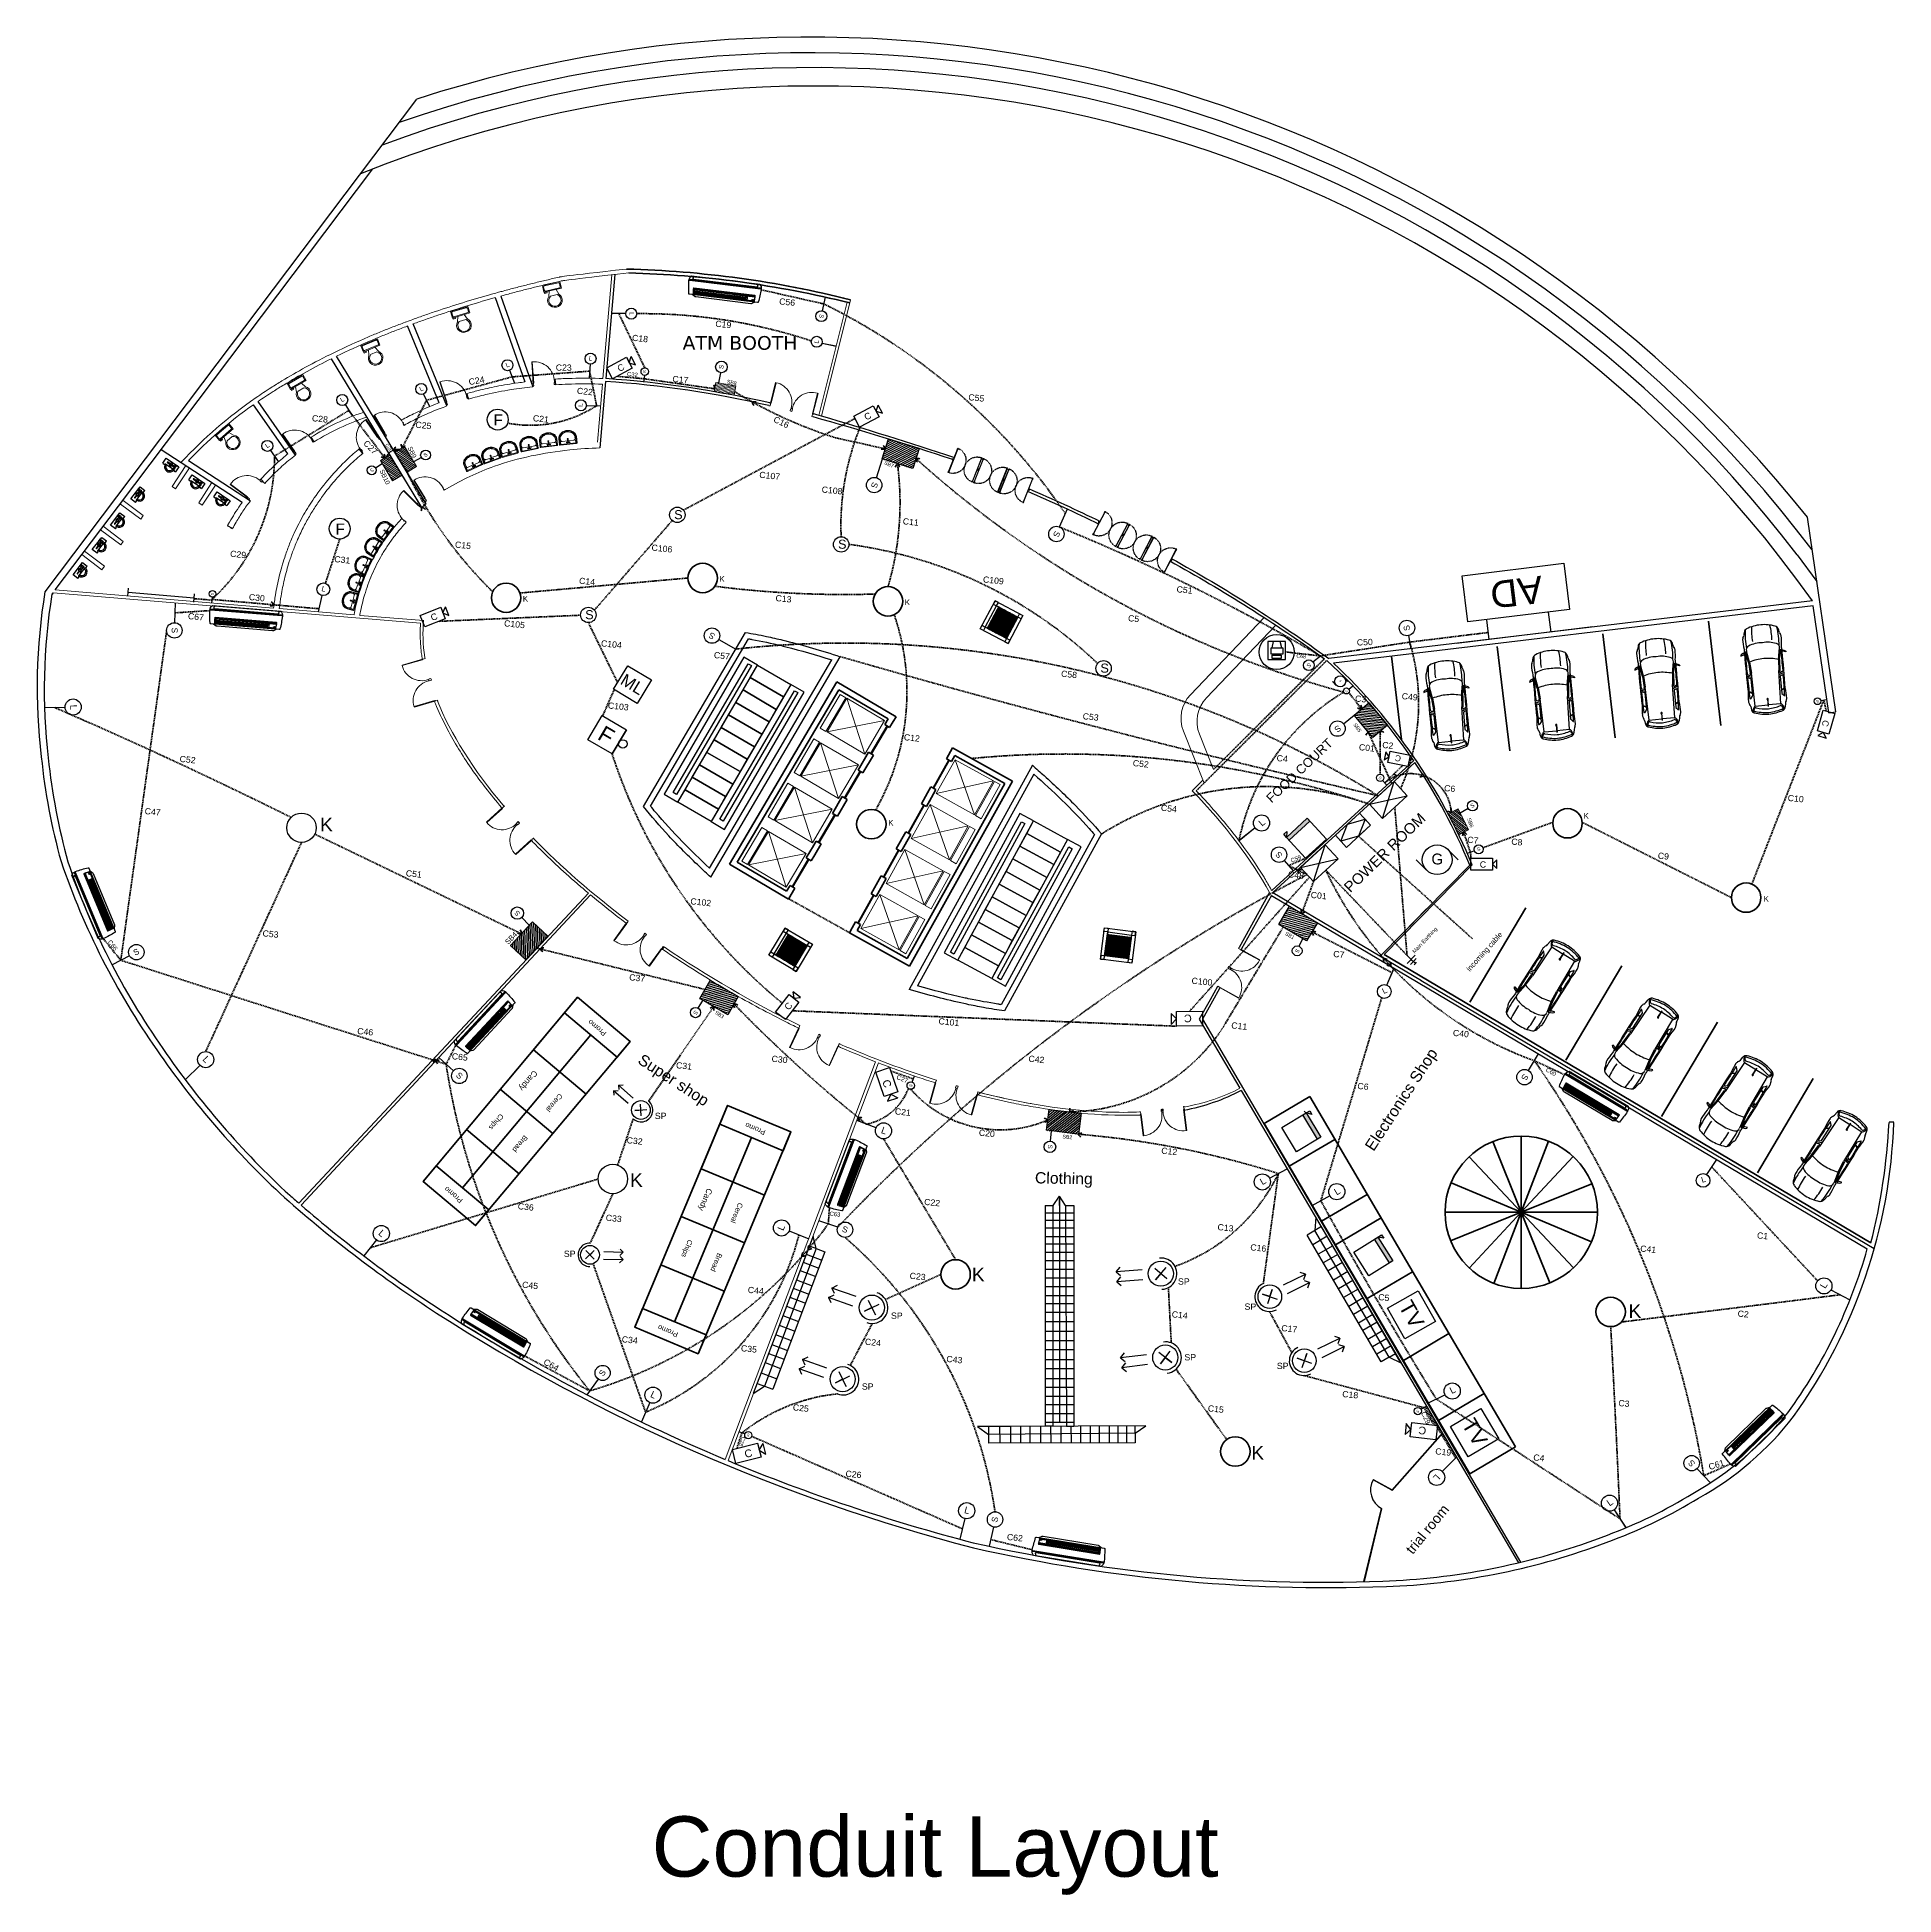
# Model space of a CAD drawing. Header units: feet. Extents: x 4128 to 9124, y 4591 to 7870.
# Drawn here: x 5308 to 7883, y 4925 to 7501 of the extents above; entities that cross this region are included whole.
import ezdxf

# ---------------------------------------------------------------- set-up
doc = ezdxf.new("R2010")
doc.units = ezdxf.units.FT
doc.header["$MEASUREMENT"] = 0
doc.linetypes.add('DASHED2', pattern=[0.375, 0.25, -0.125])
doc.linetypes.add('DASHEDX2', pattern=[1.5, 1, -0.5])
doc.layers.add('accessories rak', color=44, linetype='Continuous')
doc.layers.add('car', color=140, linetype='Continuous')
for name, color, linetype, lineweight in [('Column', 250, 'Continuous', 40), ('Conduit', 42, 'Continuous', 0), ('Dim', 7, 'Continuous', 5), ('Door', 46, 'Continuous', 25), ('DOR_METAL', 26, 'Continuous', 18), ('EL_2', 250, 'Continuous', 25), ('glass', 4, 'Continuous', 5), ('GREEN', 72, 'Continuous', 18), ('illustr-TOILET FIXTURE', 250, 'Continuous', 0), ('Layer4', 250, 'Continuous', 0), ('narrow wall', 7, 'Continuous', 25), ('wall', 7, 'Continuous', 53), ('Wall 13', 8, 'Continuous', 0)]:
    doc.layers.add(name, color=color, linetype=linetype, lineweight=lineweight)
doc.styles.add('ATTR', font='romans.shx', dxfattribs={"width": 0.8, "height": 0.7})
doc.styles.get("Standard").update_dxf_attribs({"font": 'arial.ttf'})
pattern_1 = [(37.741132, (6963.011172, 6343.193246), (-0.00671749097, 0.0086785343), [])]
pattern_2 = [(107.0961016, (6605.718351, 6871.51939), (-0.0104896567, -0.00322625853), [])]
pattern_3 = [(103.9934446, (6322.965449, 6418.943551), (-0.0106489022, -0.00265377544), [])]

msp = doc.modelspace()

# ---------------------------------------------------------------- texts
at = {"color": 70, "true_color": 0x92ec13}
for height, rotation, p in [(6.36, 267.3499, (6129.6, 7120.2)), (6.36, 76.3612, (6391.6, 7076.1)), (6.36, 20.0319, (5959.3, 7043.2)), (6.36, 354.3851, (6073.2, 7053.1)), (6.36, 23.8636, (5840, 7010)), (6.36, 30.4335, (5730.8, 6994.9)), (6.36, 87.3491, (6064.9, 6988.5)), (6.36, 33.6879, (5627.1, 6931.1)), (7.4, 345.2135, (5701.9, 6733.4)), (9.34, 270.462, (5354.1, 6575.5)), (9.34, 40.2606, (7007, 6406.3)), (7.96, 26.6338, (7176, 6174.2)), (9.34, 313.2257, (5536.9, 6083)), (9.34, 340.4003, (6477.9, 5981.7)), (9.34, 30.2543, (7007.5, 5909)), (9.34, 31.4853, (7110.6, 5894.8)), (7.96, 15.9013, (7617.5, 5912.4)), (9.34, 67.0216, (6343, 5845.2)), (9.34, 320.1316, (5780.6, 5841.1)), (9.34, 59.396, (7788.2, 5764.9)), (9.34, 335.0524, (6157.8, 5615.7)), (9.34, 27.5428, (7270.3, 5619.3)), (9.34, 226.8167, (7248.3, 5509)), (9.34, 345.2135, (6593.3, 5454.6)), (9.34, 34.9776, (7489.1, 5463.4))]:
    msp.add_text('L', height=height, rotation=rotation, dxfattribs=at).set_placement(p)
at = {"color": 30, "true_color": 0xff6600}
for height, rotation, p in [(5.86, 257.7941, (6393.8, 7117.8)), (4.08, 83.0863, (6152.6, 7035.4)), (6.22, 80.2662, (6259.6, 7040.6)), (5.32, 30.0587, (5846, 6918.5)), (4.84, 213.7317, (5773, 6904)), (8.24, 252.5287, (6466.8, 6885)), (8.24, 246.3925, (6720, 6817.4)), (3.54, 84.4128, (5552.8, 6727.3)), (8.24, 267.4811, (5495, 6682.7)), (8.24, 150.6011, (6249.4, 6672.7)), (8.24, 101.015, (7212.6, 6678.9)), (5.76, 219.5306, (7072.4, 6634.1)), (3.22, 219.5306, (7124.5, 6596.7)), (3.64, 191.5151, (7778.9, 6582.4)), (8.24, 219.5306, (7112.5, 6547.8)), (3.87, 132.858, (7173.4, 6473.9)), (5.53, 32.287, (7298.1, 6431.9)), (8.24, 131.9583, (7036.1, 6367.1)), (4.73, 20.8522, (7306.3, 6372.2)), (6.65, 134.7852, (5978.6, 6286.4)), (8.24, 27.4685, (5444.1, 6227.2)), (5.27, 245.837, (7054.7, 6237.5)), (5.48, 239.0227, (6220.5, 6152)), (8.24, 318.3581, (5888.3, 6060.5)), (8.24, 239.3022, (7370, 6064.2)), (4.03, 249.2298, (6518.8, 6049.8)), (6.16, 264.3631, (6710.4, 5965.6)), (8.24, 340.8266, (6423.7, 5845.1)), (8.09, 54.214, (6093.2, 5643.4)), (3.91, 210.4205, (7223.8, 5598.2)), (3.82, 340.017, (6292.2, 5561.4)), (8.24, 133.8554, (7608.5, 5523.4)), (8.24, 77.5812, (6639.6, 5440.7))]:
    msp.add_text('S', height=height, rotation=rotation, dxfattribs=at).set_placement(p)
at = {"color": 201, "true_color": 0xea72f3}
for s, height, p in [('F', 15.3, (5941.2, 6962.9)), ('F', 15.3, (5722, 6811.6)), ('VF', 2.06, (7114.2, 6607.1)), ('G', 15.1, (7242, 6354))]:
    msp.add_text(s, height=height, dxfattribs=at).set_placement(p)
at = {"color": 240, "true_color": 0xed1f24}
for s, height, rotation, p in [('ML', 16.81, 328.8676, (6115.6, 6605.1)), ('F', 22.3, 329.6269, (6083.8, 6528.5))]:
    msp.add_text(s, height=height, rotation=rotation, dxfattribs=at).set_placement(p)
at = {"color": 133, "true_color": 0x37def1}
for rotation, p in [(299.465, (7195.9, 5741.4)), (300.4129, (7283.4, 5577.5))]:
    msp.add_text('TV', height=21.26, rotation=rotation, dxfattribs=at).set_placement(p)
at = {"color": 240, "true_color": 0xed1f24, "attachment_point": 1}
for width, gutter_width, insert, char_height, rotation in [(20.795, 45.2, (6111.6, 7044.9), 9.04, 28.0992), (20.795, 45.2, (6454, 6977.6), 9.04, 28.0992), (20.774, 45.2, (5852.8, 6699.9), 9.03, 21.5374), (20.078, 43.6, (7794, 6552.7), 8.73, 254.1916), (19.138, 41.6, (7198.9, 6496.3), 8.32, 168.5888), (20.774, 45.2, (6343.7, 6156.6), 9.03, 52.365), (24.351, 52.9, (6909.7, 6135.2), 10.6, 180.8332), (24.351, 52.9, (6490.2, 6056.8), 10.6, 288.5574), (24.351, 52.9, (7234.1, 5562.9), 10.6, 173.306), (24.351, 52.9, (6288.1, 5540.9), 10.6, 14.3117)]:
    msp.add_mtext_dynamic_manual_height_columns('C', width=width, gutter_width=gutter_width, heights=[0], dxfattribs=dict(at, insert=insert, char_height=char_height, rotation=rotation))
at = {"color": 114, "true_color": 0x139b48, "char_height": 12.6, "attachment_point": 1}
for insert in [(6191.7, 6845.5), (6419, 6804.5), (6068.3, 6706.7), (6782.9, 6632.6)]:
    msp.add_mtext_dynamic_manual_height_columns('S', width=28.377, gutter_width=62.8, heights=[0], dxfattribs=dict(at, insert=insert))
at = {"color": 240, "linetype": 'DASHEDX2', "lineweight": 140, "ltscale": 1.5, "true_color": 0xed1f24, "attachment_point": 1}
for s, width, gutter_width, insert, char_height in [('{\\C41;\\c5369588;K}', 11638.805, 38.9, (6254.5, 6753.9), 7.79), ('{\\C41;\\c5369588;K}', 11638.805, 38.9, (5981.8, 6726.4), 7.79), ('{\\C41;\\c5369588;K}', 11638.805, 38.9, (6511.5, 6721.6), 7.79), ('{\\C41;\\c5369588;K}', 28319.562, 94.8, (5700.7, 6418.8), 18.955), ('{\\C41;\\c5369588;K}', 11638.805, 38.9, (7453, 6425.3), 7.79), ('{\\C41;\\c5369588;K}', 11638.805, 38.9, (6488.6, 6415.7), 7.79), ('{\\C41;\\c5369588;K}', 11638.805, 38.9, (7702.8, 6310.1), 7.79), ('{\\C212;\\c12461260;SP}', 13031.012, 43.6, (6164.9, 6009.6), 8.722), ('{\\C41;\\c5369588;K}', 28319.562, 94.8, (6130.5, 5925.7), 18.955), ('{\\C212;\\c12461260;SP}', 13031.012, 43.6, (6038.7, 5818.3), 8.722), ('{\\C41;\\c5369588;K}', 28319.562, 94.8, (6604.7, 5794.6), 18.955), ('{\\C212;\\c12461260;SP}', 13031.012, 43.6, (6890.5, 5779.9), 8.722), ('{\\C212;\\c12461260;SP}', 13031.012, 43.6, (6492.4, 5732.5), 8.722), ('{\\C212;\\c12461260;SP}', 13031.012, 43.6, (6982.8, 5745), 8.722), ('{\\C41;\\c5369588;K}', 28319.562, 94.8, (7515.5, 5744), 18.955), ('{\\C212;\\c12461260;SP}', 13031.012, 43.6, (6899.4, 5674.8), 8.722), ('{\\C212;\\c12461260;SP}', 13031.012, 43.6, (7027.6, 5662.8), 8.722), ('{\\C212;\\c12461260;SP}', 13031.012, 43.6, (6452.1, 5634.2), 8.722), ('{\\C41;\\c5369588;K}', 28319.562, 94.8, (6992.2, 5547.4), 18.955)]:
    msp.add_mtext_dynamic_manual_height_columns(s, width=width, gutter_width=gutter_width, heights=[0], dxfattribs=dict(at, insert=insert, char_height=char_height))
at = {"color": 143, "true_color": 0x7aafdf, "insert": (7398.7, 6717.3), "char_height": 37.55, "attachment_point": 1, "rotation": 186.9955}
msp.add_mtext_dynamic_manual_height_columns('AD', width=95.274, gutter_width=187.8, heights=[0], dxfattribs=at)
at = {"color": 252, "true_color": 0x939598, "attachment_point": 1}
for s, width, gutter_width, insert, char_height, rotation in [('\\pxt6;FOOD COURT', 11366.731, 63.4, (7011.5, 6447.8), 12.687, 43.6543), ('Clothing', 14017.103, 78.2, (6692.3, 5927.3), 15.65, 358.9574)]:
    msp.add_mtext_dynamic_manual_height_columns(s, width=width, gutter_width=gutter_width, heights=[0], dxfattribs=dict(at, insert=insert, char_height=char_height, rotation=rotation))
at = {"color": 251, "true_color": 0x636466, "attachment_point": 1}
for s, width, gutter_width, insert, char_height, rotation in [('\\pxt37;POWER ROOM', 11423.745, 73.5, (7119.3, 6324.6), 14.693, 44.0359), ('Super shop', 14017.103, 78.2, (6148.5, 6092.2), 15.65, 326.8249), ('Electronics Shop', 14017.103, 78.2, (7148.7, 5963.7), 15.645, 56.8349)]:
    msp.add_mtext_dynamic_manual_height_columns(s, width=width, gutter_width=gutter_width, heights=[0], dxfattribs=dict(at, insert=insert, char_height=char_height, rotation=rotation))
at = {"color": 240, "true_color": 0xed1f24, "insert": (7309.1, 6358.3), "char_height": 8.73, "attachment_point": 1}
msp.add_mtext_dynamic_manual_height_columns('C', width=20.078, gutter_width=43.6, heights=[0], dxfattribs=at)
at = {"color": 9, "true_color": 0xc7c8ca, "insert": (7205.2, 5404.9), "char_height": 13.98, "attachment_point": 1, "rotation": 50.6936}
msp.add_mtext_dynamic_manual_height_columns('trial room', width=7105.037, gutter_width=69.9, heights=[0], dxfattribs=at)
at = {"layer": 'accessories rak', "lineweight": 70}
for s, height, rotation, p in [('Promo', 7.15, 139.9932, (6098.4, 6120.7)), ('Candy', 8.07, 229.9932, (5996.9, 6069.1)), ('Cereal', 7.15, 229.9932, (6032.2, 6037)), ('Chips', 7.15, 229.9932, (5950.4, 6008.9)), ('Bread', 7.15, 229.9932, (5983.9, 5979)), ('Promo', 7.15, 157.2949, (6319.2, 5985)), ('Promo', 7.15, 139.9932, (5899.2, 5889)), ('Candy', 8.07, 247.2949, (6237.7, 5905.6)), ('Cereal', 7.15, 247.2949, (6280.9, 5885.5)), ('Chips', 7.15, 247.2949, (6211.2, 5834.3)), ('Bread', 7.15, 247.2949, (6252.1, 5815.7)), ('Promo', 7.15, 157.2949, (6198, 5704.5))]:
    msp.add_text(s, height=height, rotation=rotation, dxfattribs=at).set_placement(p)
at = {"layer": 'Layer4', "color": 251, "true_color": 0x636466, "insert": (6203.4, 7067.5, 0), "char_height": 19.05, "attachment_point": 7}
msp.add_mtext_dynamic_manual_height_columns('{\\fVerdana|b0|i0|c0|p34;ATM BOOTH}', width=166.51, gutter_width=1.59, heights=[0], dxfattribs=at)
at = {"layer": 'wall', "linetype": 'ByBlock'}
for s, height, rotation, p in [('C56', 8.64, 354.2023, (6337, 7130.9)), ('C18', 8.64, 354.2023, (6133, 7080.4)), ('C19', 8.64, 354.2023, (6248.5, 7099.9)), ('C23', 8.64, 359.6673, (6027.5, 7038.9)), ('C32', 5.86, 354.2023, (6126.1, 7031.5)), ('C24', 8.64, 9.768, (5907.5, 7018.9)), ('C22', 8.64, 354.2023, (6056.5, 7006.9)), ('C17', 8.64, 354.2023, (6189, 7023.4)), ('SB8', 5.14, 347.0798, (6264.5, 7021.6)), ('C55', 8.64, 354.2023, (6599.4, 6998)), ('C28', 8.64, 354.2023, (5689, 6968.9)), ('C25', 8.64, 354.2023, (5832.5, 6959.9)), ('C21', 8.64, 354.2023, (5995.5, 6968.9)), ('C16', 8.64, 333.9559, (6328.5, 6968.4)), ('C27', 8.47, 314.2644, (5760, 6937.4)), ('C26', 4.76, 310.0033, (5790.5, 6935.5)), ('SB9', 6.3, 295.7665, (5821.9, 6931.8)), ('SB7', 5.14, 337.5607, (6482.5, 6909.2)), ('SB10', 6.41, 295.3546, (5782.9, 6900)), ('C107', 8.64, 354.2023, (6309.5, 6890.4)), ('C108', 8.64, 354.2023, (6396, 6870)), ('C11', 8.64, 354.2023, (6508.5, 6825.9)), ('C29', 8.64, 354.2023, (5575.5, 6780.9)), ('C31', 8.64, 354.2023, (5720, 6773.4)), ('C15', 8.64, 354.2023, (5887.4, 6793.6)), ('C106', 8.64, 354.2023, (6160, 6789.4)), ('C14', 8.64, 354.2023, (6059.5, 6743.4)), ('C109', 8.64, 354.2023, (6619.7, 6745.2)), ('C30', 8.64, 354.2023, (5601.5, 6720.9)), ('C13', 8.64, 354.2023, (6332, 6719.4)), ('C51', 8.64, 354.2023, (6888.2, 6731.6)), ('C67', 8.64, 354.2023, (5517, 6694.4)), ('C5', 8.64, 354.2023, (6820.9, 6691.5)), ('C105', 8.64, 354.2023, (5955.5, 6684.4)), ('C104', 8.64, 354.2023, (6089.9, 6656.6)), ('C57', 8.64, 354.2023, (6246.5, 6640.4)), ('C50', 8.64, 1.9878, (7138.7, 6657.6)), ('C58', 8.64, 354.2023, (6728, 6614.5)), ('C68', 5.27, 354.2023, (7054.5, 6641)), ('C103', 8.64, 354.2023, (6099.5, 6570.4)), ('C3', 8.64, 354.2023, (7135.8, 6580.1)), ('C49', 8.64, 354.2023, (7200.5, 6583.4)), ('C53', 8.64, 354.2023, (6758, 6555.5)), ('SB5', 5.14, 305.9649, (7133.4, 6547.8)), ('C12', 8.64, 354.2023, (6510, 6526.4)), ('C01', 8.64, 354.2023, (7141.1, 6512.6)), ('C2', 8.64, 354.2023, (7173.5, 6515.7)), ('C52', 8.64, 354.2023, (5505.5, 6496.3)), ('C52', 8.64, 354.2023, (6827.5, 6490.5)), ('C4', 8.64, 354.2023, (7027, 6497.5)), ('C6', 8.64, 354.2023, (7259.3, 6455.9)), ('C10', 8.64, 354.2023, (7735.9, 6442.2)), ('C47', 8.64, 354.2023, (5457, 6423.9)), ('C54', 8.64, 354.2023, (6866.5, 6428.5)), ('SB6', 5.14, 289.3846, (7291.5, 6417.5)), ('C7', 8.64, 354.2023, (7291.4, 6384.2)), ('C59', 5.85, 20.4357, (7048, 6356.4)), ('C8', 8.64, 354.2023, (7352.5, 6381.7)), ('C9', 8.64, 354.2023, (7555.7, 6362.1)), ('C51', 8.64, 354.2023, (5819.2, 6337.7)), ('C48', 8.64, 354.2023, (7042.8, 6336.2)), ('C01', 8.64, 354.2023, (7074.3, 6307.7)), ('C102', 8.64, 354.2023, (6213.9, 6298.8)), ('C53', 8.64, 354.2023, (5620.5, 6254.4)), ('C66', 6.26, 307.7265, (5405.7, 6246.3)), ('SB4', 7.31, 45.9712, (5961.5, 6242.3)), ('SB1', 5.14, 330.7725, (7038.5, 6256.5)), ('C7', 8.64, 354.2023, (7105.5, 6225.8)), ('C37', 8.64, 354.2023, (6129, 6193.4)), ('C100', 8.64, 354.2023, (6909, 6188.7)), ('SB3', 5.14, 326.6375, (6247.4, 6147.4)), ('C101', 8.64, 354.2023, (6558, 6132.5)), ('C11', 8.64, 354.2023, (6964.1, 6126.7)), ('C46', 8.64, 354.2023, (5751.8, 6118.8)), ('C40', 8.64, 354.2023, (7271.5, 6116.3)), ('C65', 8.64, 354.2023, (5883, 6083.9)), ('C30', 8.64, 354.2023, (6326.5, 6080.4)), ('C42', 8.64, 354.2023, (6682.8, 6080.5)), ('C31', 8.64, 354.2023, (6194, 6071.4)), ('C27', 6.35, 337.3562, (6499.4, 6056.7)), ('C60', 5.87, 330.0567, (7400, 6067.5)), ('C6', 8.64, 354.2023, (7139.1, 6042.7)), ('C21', 8.64, 354.2023, (6497.5, 6007.4)), ('C20', 8.64, 354.2023, (6614, 5977.9)), ('SB2', 5.14, 354.2023, (6730.1, 5974.1)), ('C32', 8.64, 354.2023, (6125.5, 5967.4)), ('C12', 8.64, 354.2023, (6867, 5952.9)), ('C36', 8.64, 354.2023, (5974.5, 5875.9)), ('C22', 8.64, 354.2023, (6538.1, 5881.9)), ('C33', 8.64, 354.2023, (6096.5, 5859.9)), ('C63', 5.82, 354.2023, (6407, 5866.9)), ('C13', 8.64, 354.2023, (6945, 5846.9)), ('C16', 8.64, 354.2023, (6990.5, 5818.9)), ('C41', 8.64, 354.2023, (7531.3, 5817.2)), ('C1', 8.64, 354.2023, (7693.3, 5835.4)), ('C45', 8.64, 354.2023, (5980.5, 5767)), ('C23', 8.64, 354.2023, (6518, 5779.4)), ('C44', 8.64, 354.2023, (6293.5, 5759.9)), ('C5', 8.64, 354.2023, (7167.9, 5749.8)), ('C14', 8.64, 354.2023, (6881.5, 5725.9)), ('C2', 8.64, 354.2023, (7666.4, 5727)), ('C34', 8.64, 354.2023, (6118.7, 5691.3)), ('C24', 8.64, 354.2023, (6456, 5687.9)), ('C17', 8.64, 354.2023, (7033.5, 5706.8)), ('C35', 8.64, 354.2023, (6284, 5678.9)), ('C43', 8.64, 354.2023, (6569, 5664.1)), ('C64', 8.64, 330.4998, (6009.5, 5661.4)), ('C18', 8.64, 354.2023, (7118, 5615.4)), ('C25', 8.64, 354.2023, (6356, 5596.9)), ('C15', 8.64, 354.2023, (6931.6, 5595.5)), ('C29', 6.92, 294.1451, (7227.5, 5593.2)), ('C3', 8.64, 354.2023, (7501, 5602.9)), ('C28', 5.38, 250.6883, (6286, 5560.9)), ('C19', 8.64, 354.2023, (7247, 5535.9)), ('C4', 8.64, 354.2023, (7383, 5527.4)), ('C61', 8.64, 17.3497, (7628, 5513.9)), ('C26', 8.64, 354.2023, (6429, 5504.9)), ('C62', 8.64, 354.2023, (6652.9, 5417.1))]:
    msp.add_text(s, height=height, rotation=rotation, dxfattribs=at).set_placement(p)
at = {"layer": 'wall', "attachment_point": 1}
for s, width, gutter_width, insert, char_height, rotation in [('Main Earthing', 64.523, 26.9, (7214.9, 6233.9), 5.38, 46.7685), ('incoming cable', 98.363, 37, (7289.7, 6209.8), 7.402, 48.2602)]:
    msp.add_mtext_dynamic_manual_height_columns(s, width=width, gutter_width=gutter_width, heights=[0], dxfattribs=dict(at, insert=insert, char_height=char_height, rotation=rotation))
at = {"layer": 'wall', "insert": (6160.5, 5033.7), "char_height": 83.684, "attachment_point": 1}
msp.add_mtext_dynamic_manual_height_columns('Conduit Layout', width=3914.906, gutter_width=961.3, heights=[0], dxfattribs=at)

# ---------------------------------------------------------------- blocks, each defined once
blk = doc.blocks.new('l4')
at = {"layer": 'Column'}
for p, q in [((7209.6, -13330.1), (7187.6, -13330.1)), ((7187.6, -13330.1), (7187.6, -13450.1)), ((7197.6, -13440.1), (7197.6, -13340.1)), ((7197.6, -13340.1), (7209.6, -13340.1)), ((7209.6, -13340.1), (7209.6, -13330.1)), ((7265.6, -13340.1), (7265.6, -13330.1)), ((7277.6, -13330.1), (7265.6, -13330.1)), ((7265.6, -13340.1), (7290.1, -13340.1)), ((7299.6, -13330.1), (7277.6, -13330.1)), ((7287.6, -13340.1), (7299.6, -13340.1)), ((7299.6, -13330.1), (7299.6, -13340.1)), ((7389.6, -13330.1), (7355.6, -13330.1)), ((7355.6, -13330.1), (7355.6, -13340.1)), ((7389.6, -13340.1), (7355.6, -13340.1)), ((7389.6, -13330.1), (7389.6, -13340.1)), ((7479.6, -13330.1), (7443.6, -13330.1)), ((7443.6, -13330.1), (7443.6, -13340.1)), ((7479.6, -13340.1), (7443.6, -13340.1)), ((7479.6, -13330.1), (7479.6, -13340.1)), ((7535.6, -13330.1), (7535.6, -13340.1)), ((7547.6, -13330.1), (7535.6, -13330.1)), ((7547.6, -13340.1), (7535.6, -13340.1)), ((7557.6, -13330.1), (7547.6, -13330.1)), ((7547.6, -13440.1), (7547.6, -13340.1)), ((7557.6, -13450.1), (7557.6, -13330.1)), ((7187.6, -13450.1), (7557.6, -13450.1)), ((7547.6, -13440.1), (7197.6, -13440.1))]:
    blk.add_line(p, q, dxfattribs=at)
at = {"layer": 'Wall 13'}
for p, q in [((7209.6, -13334.1), (7265.6, -13334.1)), ((7209.6, -13335.1), (7265.6, -13335.1)), ((7209.6, -13336.1), (7265.6, -13336.1)), ((7299.6, -13334.1), (7355.6, -13334.1)), ((7299.6, -13335.1), (7355.6, -13335.1)), ((7299.6, -13336.1), (7355.6, -13336.1)), ((7389.6, -13334.1), (7443.6, -13334.1)), ((7389.6, -13335.1), (7443.6, -13335.1)), ((7389.6, -13336.1), (7443.6, -13336.1)), ((7479.6, -13334.1), (7535.6, -13334.1)), ((7479.6, -13335.1), (7535.6, -13335.1)), ((7479.6, -13336.1), (7535.6, -13336.1)), ((7203.6, -13420.6), (7203.6, -13344.1)), ((7203.6, -13344.1), (7271.6, -13344.1)), ((7203.6, -13344.1), (7271.6, -13420.6)), ((7203.6, -13420.6), (7271.6, -13344.1)), ((7271.6, -13344.1), (7271.6, -13420.6)), ((7293.6, -13344.1), (7361.6, -13344.1)), ((7293.6, -13420.6), (7293.6, -13344.1)), ((7293.6, -13344.1), (7361.6, -13420.6)), ((7293.6, -13420.6), (7361.6, -13344.1)), ((7361.6, -13344.1), (7361.6, -13420.6)), ((7383.6, -13344.1), (7451.6, -13420.6)), ((7383.6, -13420.6), (7383.6, -13344.1)), ((7383.6, -13344.1), (7451.6, -13344.1)), ((7383.6, -13420.6), (7451.6, -13344.1)), ((7451.6, -13344.1), (7451.6, -13420.6)), ((7473.6, -13344.1), (7541.6, -13420.6)), ((7473.6, -13420.6), (7541.6, -13344.1)), ((7271.6, -13420.6), (7203.6, -13420.6)), ((7361.6, -13420.6), (7293.6, -13420.6)), ((7451.6, -13420.6), (7383.6, -13420.6))]:
    blk.add_line(p, q, dxfattribs=at)
for points in [[(7473.6, -13344.1), (7541.6, -13344.1), (7541.6, -13420.6), (7473.6, -13420.6)], [(7203.4, -13422.6), (7203.4, -13434.1), (7271.6, -13434.1), (7271.6, -13422.6)], [(7293.4, -13422.6), (7293.4, -13434.1), (7361.6, -13434.1), (7361.6, -13422.6)], [(7383.4, -13422.6), (7383.4, -13434.1), (7451.6, -13434.1), (7451.6, -13422.6)], [(7473.4, -13422.6), (7473.4, -13434.1), (7541.6, -13434.1), (7541.6, -13422.6)]]:
    blk.add_lwpolyline(points, close=True, dxfattribs=at)
blk = doc.blocks.new('D_9')
at = {"layer": 'Door', "color": 252, "linetype": 'DASHED2', "ltscale": 15}
for centre, start, end in [((2018, -102), 0, 90), ((3934, -102), 90, 180), ((2018, -102), 270, 0), ((3934, -102), 180, 270)]:
    blk.add_arc(centre, 958, start, end, dxfattribs=at)
at = {"layer": 'DOR_METAL', "lineweight": 15}
for p, q in [((2018, -960), (2018, 757)), ((2056, -960), (2056, 757)), ((3896, -960), (3896, 757)), ((3934, -960), (3934, 757))]:
    blk.add_line(p, q, dxfattribs=at)
at = {"layer": 'DOR_METAL', "lineweight": 30}
for points in [[(1967, -102), (2018, -102), (2018, 0), (1967, 0)], [(2018, 757), (2018, 857), (2056, 857), (2056, 757)], [(3934, 757), (3934, 857), (3896, 857), (3896, 757)], [(3985, -102), (3934, -102), (3934, 0), (3985, 0)], [(2018, -1060), (2018, -960), (2056, -960), (2056, -1060)], [(3934, -1060), (3934, -960), (3896, -960), (3896, -1060)]]:
    blk.add_lwpolyline(points, close=True, dxfattribs=at)
at = {"layer": 'glass'}
for p, q in [((2037, -960), (2037, 757)), ((3915, -960), (3915, 757))]:
    blk.add_line(p, q, dxfattribs=at)
blk = doc.blocks.new('A$C1EB656F2')
at = {"color": 0}
for p, q in [((38.5, 42), (37.5, 42)), ((37.5, 42), (37.5, 5)), ((38.5, 5), (38.5, 42)), ((0, 5), (1.5, 5)), ((1.5, 5), (1.5, 3.5)), ((1.5, 3.5), (2, 3.5)), ((2, 3.5), (2, 0)), ((37.5, 5), (38.5, 5)), ((38, 3.5), (38, 0)), ((38.5, 3.5), (38, 3.5)), ((40, 5), (38.5, 5)), ((38.5, 5), (38.5, 3.5)), ((0, 0), (2, 0)), ((40, 0), (38, 0))]:
    blk.add_line(p, q, dxfattribs=at)
blk.add_arc((36.4, 7.1), 35, 88.1894, 183.3802, dxfattribs=at)
blk = doc.blocks.new('A$C32F139EE')
at = {"layer": 'GREEN', "color": 0}
blk.add_blockref('A$C1EB656F2', (0, 0), dxfattribs=at)
blk = doc.blocks.new('xx')
at = {"layer": 'Door', "color": 18, "true_color": 0x000000, "extrusion": (0, 0, -1), "xscale": -1, "zscale": -1, "rotation": 256.9807477251866}
blk.add_blockref('A$C32F139EE', (-10425, 4755.5), dxfattribs=at)
at = {"layer": 'Door', "color": 18, "true_color": 0x000000, "extrusion": (0, 0, -1), "zscale": -1, "rotation": 256.6487752299035}
blk.add_blockref('A$C32F139EE', (-10424.9, 4756), dxfattribs=at)
blk = doc.blocks.new('T-FIX-004')
at = {"layer": 'illustr-TOILET FIXTURE'}
for p, q in [((-12374.4, 14421.3), (-12395.4, 14421.3)), ((-12395.4, 14421.3), (-12395.4, 14413.3)), ((-12394.4, 14419.3), (-12394.4, 14415.3)), ((-12376.4, 14420.3), (-12393.4, 14420.3)), ((-12393.4, 14414.3), (-12376.4, 14414.3)), ((-12388.9, 14421.3), (-12390.9, 14427.3)), ((-12388.9, 14427.3), (-12380.9, 14427.3)), ((-12380.9, 14421.3), (-12378.9, 14427.3)), ((-12377.9, 14422.8), (-12374.9, 14422.8)), ((-12377.9, 14421.3), (-12377.9, 14422.8)), ((-12374.9, 14421.8), (-12376.9, 14421.8)), ((-12376.9, 14421.8), (-12376.9, 14421.3)), ((-12375.4, 14415.3), (-12375.4, 14419.3)), ((-12374.9, 14422.8), (-12374.9, 14421.8)), ((-12374.4, 14413.3), (-12374.4, 14421.3)), ((-12395.4, 14413.3), (-12374.4, 14413.3))]:
    blk.add_line(p, q, dxfattribs=at)
for centre, radius, start, end in [((-12385.4, 14433.2), 8.1, 86.62, 226.9828), ((-12384.9, 14433.2), 7.13, 90.3, 235.4946), ((-12384.4, 14433.2), 8.1, 313.0172, 93.38), ((-12384.9, 14433.2), 7.13, 304.5054, 89.7), ((-12393.5, 14419.4), 0.884, 81.8699, 188.1301), ((-12393.5, 14415.2), 0.884, 171.8699, 278.1301), ((-12376.3, 14419.4), 0.884, 351.8699, 98.1301), ((-12376.3, 14415.2), 0.884, 261.8699, 8.1301)]:
    blk.add_arc(centre, radius, start, end, dxfattribs=at)
blk = doc.blocks.new('T-FIX-022')
at = {"layer": 'illustr-TOILET FIXTURE'}
for p, q in [((-11962, 14548.4), (-11962, 14539.7)), ((-11940.6, 14548.4), (-11962, 14548.4)), ((-11940.6, 14539.7), (-11940.6, 14548.4)), ((-11962.8, 14547.6), (-11962.8, 14539.7)), ((-11959, 14543.9), (-11962, 14543.9)), ((-11941.4, 14547.6), (-11961.3, 14547.6)), ((-11961.3, 14547.6), (-11961.3, 14543.9)), ((-11960.9, 14542), (-11960.9, 14539.7)), ((-11951.7, 14543.9), (-11959, 14543.9)), ((-11953.6, 14545.3), (-11953.6, 14546.3)), ((-11953.6, 14546.3), (-11949, 14546.3)), ((-11951.7, 14545.3), (-11953.6, 14545.3)), ((-11951.7, 14545.9), (-11951.7, 14542.6)), ((-11951.1, 14546.1), (-11951.5, 14546.1)), ((-11951.5, 14542.5), (-11951.1, 14542.5)), ((-11951, 14542.6), (-11951, 14545.9)), ((-11949, 14545.3), (-11951, 14545.3)), ((-11943.6, 14543.9), (-11951, 14543.9)), ((-11949, 14546.3), (-11949, 14545.3)), ((-11943.6, 14543.9), (-11940.6, 14543.9)), ((-11941.8, 14539.7), (-11941.8, 14542)), ((-11941.4, 14543.9), (-11941.4, 14547.6)), ((-11939.9, 14539.7), (-11939.9, 14547.6))]:
    blk.add_line(p, q, dxfattribs=at)
for centre, radius in [((-11952.7, 14545.8), 0.495), ((-11951.3, 14541.3), 0.615), ((-11950, 14545.8), 0.495)]:
    blk.add_circle(centre, radius, dxfattribs=at)
for centre, radius, start, end in [((-11962, 14547.6), 0.75, 90, 180), ((-11940.6, 14547.6), 0.75, 0, 90), ((-11954.9, 14539.7), 7.86, 180, 206.43), ((-11954.9, 14539.7), 7.11, 180, 206.43), ((-11953.3, 14540.6), 9.69, 206.43, 230.1944), ((-11953.3, 14540.6), 8.94, 206.43, 230.1944), ((-11959, 14542), 1.88, 90, 180), ((-11954.9, 14539.7), 5.98, 180, 206.43), ((-11953.3, 14540.6), 7.81, 206.43, 230.1944), ((-11952.2, 14541.8), 11.3, 230.1944, 250.9565), ((-11952.2, 14541.8), 10.6, 230.1944, 250.9565), ((-11951.9, 14542.8), 10.4, 232.1444, 251.9568), ((-11951.3, 14545), 14.6, 251.7176, 270.005), ((-11951.3, 14545), 13.8, 251.7606, 270.0052), ((-11951.3, 14543.8), 11.6, 250.9565, 270), ((-11951.5, 14545.9), 0.191, 90, 180), ((-11951.5, 14542.6), 0.191, 180, 270), ((-11951.3, 14543.8), 11.6, 270, 289.0435), ((-11951.3, 14543.8), 12.7, 270, 289.0435), ((-11951.3, 14543.8), 13.5, 270, 289.0435), ((-11951.1, 14545.9), 0.191, 0, 90), ((-11951.1, 14542.6), 0.191, 270, 0), ((-11950.8, 14542.8), 10.4, 288.0432, 307.8556), ((-11950.8, 14542.8), 11.5, 288.1447, 308.0543), ((-11950.8, 14542.8), 12.3, 288.2016, 308.1658), ((-11949.4, 14540.6), 7.81, 309.8056, 333.57), ((-11949.4, 14540.6), 8.94, 309.8056, 333.57), ((-11943.6, 14542), 1.88, 0, 90), ((-11949.4, 14540.6), 9.69, 309.8056, 333.57), ((-11947.7, 14539.7), 5.98, 333.57, 0), ((-11947.7, 14539.7), 7.11, 333.57, 0), ((-11947.7, 14539.7), 7.86, 333.57, 0)]:
    blk.add_arc(centre, radius, start, end, dxfattribs=at)
blk = doc.blocks.new('WCLOSW1T')
for p, q in [((3.85, 0), (6.65, 0)), ((-9, -7), (-7, -7)), ((-7, -7), (-6, -6)), ((-6, -6), (6, -6)), ((-0.98, -2.6501), (-4.9, -2.6501)), ((-4.9, -3.35), (-0.98, -3.35)), ((0.773, -2.3), (4.55, -2.3)), ((4.55, -3.7), (0.784, -3.7)), ((4.2, -0.35), (6.3, -0.35)), ((4.2, -1.6), (4.2, -1.95)), ((6.3, -1.6), (4.2, -1.6)), ((4.2, -1.95), (6.3, -1.95)), ((4.2, -4.05), (4.2, -4.4001)), ((6.3, -4.05), (4.2, -4.05)), ((4.2, -4.4001), (6.3, -4.4001)), ((4.55, -0.35), (4.55, -1.6)), ((4.55, -1.95), (4.55, -4.05)), ((5.95, -1.6), (5.95, -0.35)), ((5.95, -4.05), (5.95, -1.95)), ((6, -6), (7, -7)), ((6.3, -1.95), (6.3, -1.6)), ((6.3, -4.4001), (6.3, -4.05)), ((7, -7), (9, -7))]:
    blk.add_line(p, q)
blk.add_lwpolyline([(-9, -7), (-9, 0), (9, 0), (9, -7)])
blk.add_circle((0, -3), 1.05)
for centre, radius, start, end in [((4.215, 0.0154), 0.3657, 182.4084, 267.5916), ((6.285, 0.0154), 0.3657, 272.4084, 357.5916), ((0, -6), 6, 180, 0), ((-4.9, -3), 0.35, 90, 270), ((0, -6), 4.5, 180, 0), ((0, -3), 1.75, 22.85047, 168.577), ((0, -3), 1.75, 191.8763, 336.5863)]:
    blk.add_arc(centre, radius, start, end)
at = {"style": 'ATTR', "width": 0.8, "flags": 9}
blk.add_attdef('ESTCODE', (0, 0), '', height=0.7, dxfattribs=at)
blk = doc.blocks.new('A$C2A714640')
for p, q in [((1651, 1703), (1135, 1796)), ((1189, 1839), (1268, 2029)), ((1665, 1754), (1189, 1839)), ((1270, 1913), (1230, 1832)), ((1293, 1905), (1243, 1922)), ((1268, 2029), (1309, 2065)), ((1346, 2068), (1293, 1905)), ((1309, 2065), (1335, 2070)), ((1335, 2070), (1346, 2068)), ((1651, 1703), (2162, 1664)), ((1665, 1754), (2175, 1715)), ((3686, 1623), (2162, 1664)), ((2243, 1713), (2175, 1715)), ((2225, 1825), (2260, 1737)), ((2267, 1901), (2361, 1659)), ((2369, 1829), (2409, 1725)), ((2427, 1713), (3206, 1713)), ((2997, 1847), (3056, 1713)), ((3017, 1845), (3075, 1713)), ((3219, 1718), (3330, 1816)), ((3679, 1836), (3846, 1809)), ((3796, 1664), (3910, 1728)), ((3419, 1043), (3755, 1039)), ((3419, 1028), (3755, 1031)), ((3686, 1622), (3686, 1040)), ((3686, 449), (3686, 1031)), ((3755, 1031), (3755, 1039)), ((1651, 367), (1135, 275)), ((1665, 316), (1189, 231)), ((1189, 231), (1268, 42)), ((1270, 158), (1230, 238)), ((1293, 166), (1243, 148)), ((1268, 42), (1309, 5)), ((1346, 2), (1293, 166)), ((1309, 5), (1335, 0)), ((1335, 0), (1346, 2)), ((1651, 367), (2162, 406)), ((1665, 316), (2175, 356)), ((3686, 447), (2162, 406)), ((2243, 358), (2175, 356)), ((2225, 245), (2260, 333)), ((2267, 169), (2361, 412)), ((2369, 241), (2409, 345)), ((2427, 358), (3206, 358)), ((2997, 223), (3056, 358)), ((3017, 225), (3075, 358)), ((3219, 353), (3330, 254)), ((3679, 235), (3846, 261)), ((3796, 406), (3910, 342))]:
    blk.add_line(p, q)
for centre, radius, start, end in [((1838, 1035), 1838, 158.994, 180), ((330, 1607), 225, 104.03708, 157.20056), ((670, -1501), 3304, 83.8263, 98.71945), ((499, 1134), 727, 95.98946, 107.94687), ((403, 2052), 197, 275.98946, 308.68707), ((585, 1824), 95.5, 87.47388, 128.68707), ((685, -97), 2018, 79.82583, 92.71137), ((2269, 1152), 1449, 158.94677, 184.64415), ((1101, 1602), 197, 79.82992, 158.94677), ((2019, -38637), 40539, 91.14083, 91.38194), ((2019, -38637), 40500, 89.78574, 91.10028), ((2019, -38637), 40539, 88.61806, 91.07118), ((3873, 1035), 2321, 163.26823, 180), ((2170, 1804), 59, 21.27913, 89.78574), ((2243, 1731), 17.7, 268.49256, 21.27913), ((2387, 1836), 19.7, 89.61184, 201.27913), ((2105, -39824), 41681, 88.32994, 89.61184), ((2427, 1733), 19.7, 201.27913, 270), ((3453, -1618), 3537, 90.06026, 97.40254), ((3206, 1733), 19.7, 270, 311.64533), ((3319, 1825), 13.8, 319.5223, 88.20634), ((3453, 1824), 95.5, 51.31293, 92.52612), ((3517, 1803), 95.5, 51.31293, 92.52612), ((3700, 2031), 197, 231.31293, 264.01054), ((3745, 1622), 59, 130.9804, 180), ((4024, 1301), 484, 101.11593, 130.9804), ((3825, 1613), 59, 119.29402, 197.29416), ((3824, 1631), 180, 18.28026, 83.21958), ((1860, 992), 2169, 1.13495, 19.70197), ((3935, 1671), 62.3, 15.1262, 113.3532), ((1889, 989), 2219, 1.20167, 18.34022), ((1838, 1035), 1838, 180, 201.006), ((532, -1813), 3304, 86.54404, 98.41367), ((2269, 918), 1449, 175.35585, 201.05323), ((3873, 1035), 2321, 180, 196.73177), ((3419, 1035), 29.7, 13.76028, 346.23972), ((3419, 1035), 7.35, 90, 270), ((1822, 985), 2040, 1.3982, 17.38909), ((1822, 1085), 2040, 342.61091, 358.6018), ((1860, 1078), 2169, 340.29803, 358.86505), ((1889, 1082), 2219, 341.65978, 358.79833), ((532, 3884), 3304, 261.58633, 273.45596), ((330, 464), 225, 202.79944, 255.96292), ((670, 3571), 3304, 261.28055, 276.1737), ((499, 937), 727, 252.05313, 264.01054), ((403, 18), 197, 51.31293, 84.01054), ((585, 246), 95.5, 231.31293, 272.52612), ((685, 2167), 2018, 267.28863, 280.17417), ((1101, 468), 197, 201.05323, 280.17008), ((2019, 40707), 40539, 268.61806, 268.85917), ((2019, 40707), 40500, 268.89972, 270.21426), ((2019, 40707), 40539, 268.92882, 271.38194), ((2170, 267), 59, 270.21426, 338.72087), ((2243, 340), 17.7, 338.72087, 91.50744), ((2387, 234), 19.7, 158.72087, 270.38816), ((2105, 41894), 41681, 270.38816, 271.67006), ((2427, 338), 19.7, 90, 158.72087), ((3453, 3688), 3537, 262.59746, 269.93974), ((3206, 338), 19.7, 48.35467, 90), ((3319, 245), 13.8, 271.79366, 40.4777), ((3453, 246), 95.5, 267.47388, 308.68707), ((3517, 267), 95.5, 267.47388, 308.68707), ((3700, 39), 197, 95.98946, 128.68707), ((3745, 449), 59, 180, 229.0196), ((4024, 769), 484, 229.0196, 258.88407), ((3825, 458), 59, 162.70584, 240.70598), ((3824, 440), 180, 276.78042, 341.71974), ((3935, 400), 62.3, 246.6468, 344.8738)]:
    blk.add_arc(centre, radius, start, end)

# ---------------------------------------------------------------- hatches: boundary and pattern name
at = {"true_color": 0xd79128}
h = msp.add_hatch(dxfattribs=at)
h.set_pattern_fill('ANSI31', color=42, scale=20.167137, angle=-17.5574)
h.set_pattern_definition([(27.4426, (6360.6722, 6984.99), (-1.16178, 2.237223), [])])
h.paths.add_polyline_path([(6488.9, 6944.4), (6480, 6916.6), (6522.7, 6903.1), (6531.5, 6930.9)])
at = {"true_color": 0x7aafdf}
h = msp.add_hatch(dxfattribs=at)
h.set_pattern_fill('ANSI31', color=143, scale=0.087797, angle=62.0961)
h.set_pattern_definition(pattern_2)
h.paths.add_polyline_path([(6641.9, 6711.1), (6626.3, 6681.7), (6627.8, 6680.9), (6643.4, 6710.4)])
h.paths.add_polyline_path([(6644.8, 6709.6), (6629.2, 6680.1), (6630.7, 6679.3), (6646.3, 6708.8)])
h.paths.add_polyline_path([(6647.8, 6708), (6632.2, 6678.5), (6633.8, 6677.7), (6649.4, 6707.2)])
h.paths.add_polyline_path([(6650.9, 6706.4), (6635.3, 6676.9), (6636.6, 6676.2), (6652.2, 6705.7)])
h.paths.add_polyline_path([(6653.7, 6704.9), (6638.1, 6675.4), (6639.5, 6674.6), (6655.2, 6704.1)])
h.paths.add_polyline_path([(6656.6, 6703.3), (6641, 6673.8), (6642.5, 6673.1), (6658.1, 6702.6)])
h.paths.add_polyline_path([(6659.6, 6701.8), (6644, 6672.3), (6645.4, 6671.5), (6661.1, 6701)])
h.paths.add_polyline_path([(6662.5, 6700.2), (6646.9, 6670.7), (6648.4, 6669.9), (6664, 6699.4)])
h = msp.add_hatch(dxfattribs=at)
h.set_pattern_fill('ANSI31', color=143, scale=0.087797, angle=62.0961)
h.set_pattern_definition(pattern_2)
h.paths.add_polyline_path([(6649.9, 6669.2), (6651.3, 6668.4), (6667, 6697.9), (6665.5, 6698.6)])
at = {"true_color": 0xd79128}
h = msp.add_hatch(dxfattribs=at)
h.set_pattern_fill('ANSI31', color=42, scale=18.156842, angle=-49.9507)
h.set_pattern_definition([(355.0493, (7077.1255, 6670.694), (0.195864, 2.261138), [])])
h.paths.add_polyline_path([(7155, 6578), (7134.9, 6561.1), (7160.8, 6530.3), (7180.9, 6547.2)])
at = {"true_color": 0x7aafdf}
h = msp.add_hatch(color=143, dxfattribs=at)
h.dxf.hatch_style = 1
h.paths.add_polyline_path([(7073.6, 6414), (7069.9, 6418), (7041.1, 6391.5), (7044.8, 6387.5)])
h.paths.add_polyline_path([(7041.4, 6399.8), (7037.1, 6395.9), (7041.1, 6391.5)])
at = {"true_color": 0xd79128}
h = msp.add_hatch(dxfattribs=at)
h.set_pattern_fill('ANSI31', color=42, scale=20.167137, angle=-30.9373)
h.set_pattern_definition([(14.0627, (6930.123, 6365.144), (-0.612537, 2.44534), [])])
h.paths.add_polyline_path([(7045.4, 6296), (7030.4, 6270.9), (7068.8, 6248), (7083.8, 6273)])
h = msp.add_hatch(dxfattribs=at)
h.set_pattern_fill('ANSI31', color=42, scale=20.167137, angle=47.0172)
h.set_pattern_definition([(92.0172, (5872.9584, 6143.1235), (-2.51933, -0.088733), [])])
h.paths.add_polyline_path([(5964.6, 6241.5), (5986, 6221.5), (6016.5, 6254.3), (5995.1, 6274.2)])
at = {"true_color": 0x7aafdf}
h = msp.add_hatch(dxfattribs=at)
h.set_pattern_fill('ANSI31', color=143, scale=0.087797, angle=58.9934)
h.set_pattern_definition(pattern_3)
h.paths.add_polyline_path([(6350.4, 6256.8), (6333.2, 6228.2), (6334.6, 6227.4), (6351.8, 6256)])
h.paths.add_polyline_path([(6353.3, 6255.1), (6336.1, 6226.5), (6337.5, 6225.7), (6354.7, 6254.3)])
h.paths.add_polyline_path([(6356.1, 6253.4), (6338.9, 6224.8), (6340.5, 6223.9), (6357.7, 6252.5)])
h.paths.add_polyline_path([(6359.1, 6251.6), (6341.9, 6223), (6343.2, 6222.2), (6360.4, 6250.8)])
h.paths.add_polyline_path([(6361.8, 6250), (6344.7, 6221.4), (6346.1, 6220.5), (6363.3, 6249.1)])
h.paths.add_polyline_path([(6364.7, 6248.2), (6347.5, 6219.7), (6348.9, 6218.8), (6366.1, 6247.4)])
h.paths.add_polyline_path([(6367.6, 6246.5), (6350.4, 6217.9), (6351.8, 6217.1), (6369, 6245.7)])
h.paths.add_polyline_path([(6370.4, 6244.8), (6353.2, 6216.2), (6354.7, 6215.4), (6371.9, 6244)])
h = msp.add_hatch(dxfattribs=at)
h.set_pattern_fill('ANSI31', color=143, scale=0.087797, angle=58.9934)
h.set_pattern_definition(pattern_3)
h.paths.add_polyline_path([(6356.1, 6214.5), (6357.5, 6213.6), (6374.7, 6242.2), (6373.3, 6243.1)])
h = msp.add_hatch(dxfattribs=at)
h.set_pattern_fill('ANSI31', color=143, scale=0.087797, angle=-7.2589)
h.set_pattern_definition(pattern_1)
h.paths.add_polyline_path([(6825.7, 6252.8), (6792.6, 6257), (6792.4, 6255.4), (6825.5, 6251.1)])
h.paths.add_polyline_path([(6825.3, 6249.5), (6792.2, 6253.7), (6792, 6252), (6825.1, 6247.8)])
h.paths.add_polyline_path([(6824.8, 6246.2), (6791.7, 6250.4), (6791.5, 6248.6), (6824.6, 6244.3)])
h.paths.add_polyline_path([(6824.4, 6242.7), (6791.3, 6246.9), (6791.1, 6245.4), (6824.2, 6241.2)])
h.paths.add_polyline_path([(6824, 6239.6), (6790.9, 6243.8), (6790.7, 6242.1), (6823.8, 6237.9)])
h.paths.add_polyline_path([(6823.6, 6236.2), (6790.5, 6240.5), (6790.3, 6238.8), (6823.4, 6234.6)])
h.paths.add_polyline_path([(6823.2, 6232.9), (6790.1, 6237.2), (6789.9, 6235.5), (6822.9, 6231.3)])
h.paths.add_polyline_path([(6822.7, 6229.6), (6789.6, 6233.8), (6789.4, 6232.2), (6822.5, 6228)])
h = msp.add_hatch(dxfattribs=at)
h.set_pattern_fill('ANSI31', color=143, scale=0.087797, angle=-7.2589)
h.set_pattern_definition(pattern_1)
h.paths.add_polyline_path([(6789.2, 6230.5), (6789, 6228.9), (6822.1, 6224.7), (6822.3, 6226.3)])
at = {"true_color": 0xd79128}
h = msp.add_hatch(dxfattribs=at)
h.set_pattern_fill('ANSI31', color=42, scale=20.167137, angle=-29.9274)
h.set_pattern_definition([(15.0726, (6125.3208, 6260.3138), (-0.65554, 2.434166), [])])
h.paths.add_polyline_path([(6241.8, 6193.2), (6227.3, 6167.9), (6266, 6145.6), (6280.6, 6170.9)])
h = msp.add_hatch(dxfattribs=at)
h.set_pattern_fill('ANSI31', color=42, scale=20.167137, angle=-6.898)
h.set_pattern_definition([(38.102, (6578.2133, 6030.368), (-1.55555, 1.983723), [])])
h.paths.add_polyline_path([(6711.7, 6014.2), (6708.2, 5985.2), (6752.6, 5979.8), (6756.1, 6008.9)])
at = {"true_color": 0x7aafdf}
h = msp.add_hatch(color=143, dxfattribs=at)
h.dxf.hatch_style = 1
h.paths.add_polyline_path([(7083.9, 5973), (7088.5, 5975.8), (7068.2, 6009.3), (7063.6, 6006.5)])
h.paths.add_polyline_path([(7076.3, 6007.3), (7073.2, 6012.4), (7068.2, 6009.3)])
h = msp.add_hatch(color=143, dxfattribs=at)
h.dxf.hatch_style = 1
h.paths.add_polyline_path([(7183.9, 5801.2), (7188.5, 5804.1), (7167.7, 5837.2), (7163.1, 5834.3)])
h.paths.add_polyline_path([(7175.8, 5835.4), (7172.7, 5840.4), (7167.7, 5837.2)])

# ---------------------------------------------------------------- linework, layer by layer
at = {"linetype": 'ByBlock'}
for p, q in [((5319.1, 6732.3), (5834.8, 7415.7)), ((5421, 6851.1), (5774, 7318.9)), ((5943.6, 7140.2), (5984.7, 7023.3)), ((5951.3, 7142.3), (5995.5, 7016.6)), ((5865.9, 6994.5), (5822, 7100.9)), ((5876.4, 6989.9), (5829.5, 7103.7)), ((5837.5, 6856.1), (5716.4, 7055.5)), ((5843.6, 6861.2), (5723.5, 7059)), ((6027.4, 7019.3), (6026.8, 7027.2)), ((6027.1, 7019.9), (6027.1, 7019.3)), ((5655.9, 6923.5), (5608.2, 6991.7)), ((5666.7, 6921.9), (5614.7, 6996.2)), ((5906.5, 6999.5), (5904.4, 7007.2)), ((5692.5, 6940.1), (5688.3, 6946.8)), ((5841.6, 6849.3), (5780.5, 6949.9)), ((5480.1, 6929.5), (5592.6, 6856.3)), ((5518.3, 6914.1), (5603.9, 6858.4)), ((5847.8, 6854.4), (5812.1, 6913.2)), ((5844.6, 6861), (5844.1, 6860.7)), ((5846.3, 6857.4), (5846.1, 6857.3)), ((5846.7, 6857.6), (5846.3, 6857.4)), ((5333.1, 6734.7), (5421, 6851.1)), ((7802.9, 6565.6), (7763.6, 6835.5)), ((5579.1, 6819.8), (5572.2, 6823.8)), ((7749.2, 6783.4), (7776.6, 6746.4)), ((7770.6, 6719.6), (7099.6, 6639.6)), ((7771.6, 6712.9), (7106.2, 6633.3)), ((7793.3, 6564.1), (7771.6, 6712.9)), ((7020.6, 6317.8), (7217.5, 6498)), ((7022.1, 6314.9), (7219.1, 6495.6)), ((7295.1, 6353.2), (7170.8, 6226.9)), ((7298.4, 6353.4), (7176.5, 6229.2)), ((7022.1, 6314.9), (7228.1, 6193)), ((7020, 6311.1), (7846.6, 5820.9)), ((6175.5, 6236.2), (6178, 6239.5)), ((7228, 6193.1), (7856.3, 5821.4)), ((7883.4, 5996.3), (7876.7, 5996.3)), ((7257.2, 5565.5), (7187.1, 5486.2)), ((7257.8, 5565.1), (7187.6, 5485.8)), ((7148.5, 5359.2), (7172.8, 5460.5)), ((7149.1, 5359.2), (7173.4, 5460.1))]:
    msp.add_line(p, q, dxfattribs=at)
at = {"color": 152, "linetype": 'DASHEDX2', "lineweight": 140, "ltscale": 1.5, "true_color": 0x2776bb}
for p, q in [((6399.5, 7131.4), (6312.4, 7151.1)), ((5499.6, 6703), (5547.7, 6706.1)), ((5424.2, 6221.1), (5487.9, 6678.6)), ((7211.9, 6662.4), (7321.1, 6675.8)), ((7088, 6643.3), (7039.7, 6648.7)), ((7211.9, 6662.4), (7088, 6643.3)), ((7044.2, 6352.4), (7067.6, 6362.7)), ((7069.5, 6340.1), (7044.2, 6352.4)), ((6435, 6259.3), (6350.7, 6306.3)), ((5424.2, 6221.1), (5399.9, 6250.9)), ((5875.5, 6076.9), (5424.2, 6221.1)), ((5424.2, 6221.1), (5424.2, 6221.1)), ((5875.5, 6076.9), (5889.2, 6103.9)), ((7384.8, 6081.7), (7426.8, 6062.3)), ((6405.5, 5855.4), (6407.1, 5877.8)), ((6074.5, 5623.8), (5983.1, 5673)), ((7619.8, 5506.2), (7656.7, 5522.3)), ((6630.6, 5417.6), (6688.4, 5403.4))]:
    msp.add_line(p, q, dxfattribs=at)
at = {"color": 30, "true_color": 0xff6600}
for p, q in [((6397.4, 7121.9), (6401.6, 7140.9)), ((6256, 7036.1), (6253.4, 7022)), ((6150.4, 7032.3), (6149.1, 7023.1)), ((5777.5, 6904.3), (5786.7, 6910.3)), ((5841.1, 6918.4), (5830.4, 6912.4)), ((6472.4, 6890.3), (6480.6, 6916.4)), ((6726.1, 6822.1), (6737.1, 6847.1)), ((5499, 6689.3), (5500.2, 6716.8)), ((5550.9, 6724.6), (5550.1, 6716.5)), ((6253.5, 6666.2), (6277.3, 6652.7)), ((7210.2, 6671.6), (7213.5, 6653.2)), ((7077.7, 6635), (7088, 6643.3)), ((7127.4, 6597.2), (7133.2, 6601.9)), ((7782.2, 6581.4), (7790.4, 6583)), ((7120.1, 6549.1), (7134.9, 6561.1)), ((7174.3, 6470.4), (7180.2, 6463.9)), ((7293, 6431.6), (7282.1, 6424.9)), ((7301.9, 6372.8), (7291.6, 6369)), ((7037.8, 6359.6), (7050.5, 6345.2)), ((5980.3, 6280.4), (5990.8, 6269.6)), ((7058.6, 6240.5), (7063.5, 6251.1)), ((5436.4, 6227.4), (5412.1, 6214.8)), ((6225, 6154.6), (6231.6, 6165.3)), ((5885.7, 6067.7), (5865.2, 6086)), ((7376.6, 6068), (7390.5, 6091.4)), ((6521.7, 6052.2), (6525.1, 6060.9)), ((6713.7, 5970.4), (6715.2, 5984.3)), ((6418.6, 5850.8), (6392.5, 5859.9)), ((6086.4, 5640.2), (6070.7, 5618.5)), ((7227.5, 5598.3), (7235.3, 5602.8)), ((6289.9, 5564.1), (6281.6, 5567.2)), ((7610.4, 5515.9), (7629.1, 5496.4)), ((6634.5, 5435), (6628.6, 5408.2))]:
    msp.add_line(p, q, dxfattribs=at)
at = {"color": 70, "true_color": 0x92ec13}
for p, q in [((6124.5, 7118), (6104.8, 7118.5)), ((6124.5, 7118), (6105.3, 7118.4)), ((6397, 7077.2), (6415.8, 7073.2)), ((6397, 7077.2), (6416.4, 7073)), ((5963.3, 7039.4), (5970.3, 7021.4)), ((5963.3, 7039.4), (5970.4, 7021.4)), ((6075.1, 7048), (6073.7, 7028.8)), ((6075.1, 7048), (6073.7, 7028.5)), ((5735.4, 6991.8), (5745.4, 6975.6)), ((5735.4, 6991.8), (5745.4, 6975.6)), ((5844.2, 7006.5), (5852.4, 6989.1)), ((5844.2, 7006.5), (5852.4, 6989.1)), ((6070, 6990.7), (6089.3, 6990.3)), ((6070, 6990.7), (6089.7, 6990.3)), ((5631.9, 6928.3), (5643, 6912.6)), ((5631.9, 6928.3), (5643, 6912.6)), ((5703.2, 6727.1), (5697.8, 6704.5)), ((5703.2, 6727.1), (5697.8, 6704.5)), ((5346.9, 6571.9), (5318.4, 6571)), ((5346.9, 6571.9), (5318.4, 6571)), ((6997.6, 6404.6), (6975.2, 6387)), ((6997.6, 6404.6), (6975.2, 6386.9)), ((7180.3, 6186.6), (7190.2, 6210.2)), ((7180.3, 6186.6), (7190.1, 6209.8)), ((5534.1, 6075.4), (5513.7, 6055.3)), ((5534.1, 6075.4), (5513.7, 6055.3)), ((6471.7, 5988.6), (6445.1, 5998.9)), ((6471.7, 5988.6), (6445.1, 5998.9)), ((7017.4, 5918.9), (7042.1, 5931.8)), ((7017.4, 5918.9), (7042.1, 5931.8)), ((7624.1, 5923.8), (7637.9, 5944.7)), ((7624.1, 5923.8), (7638, 5944.7)), ((7101.1, 5894.5), (7076.2, 5880.5)), ((7101.1, 5894.5), (7076.2, 5880.5)), ((5778.7, 5833.2), (5761.1, 5811.1)), ((5778.7, 5833.2), (5761.1, 5811.1)), ((6351.1, 5845.7), (6378.3, 5834.9)), ((6351.1, 5845.7), (6378.3, 5834.9)), ((7796.2, 5764.1), (7822.3, 5750.1)), ((7796.2, 5764.1), (7822.3, 5750.1)), ((7260.9, 5618.5), (7236.6, 5606.4)), ((7260.9, 5618.5), (7236.6, 5606.4)), ((6157.9, 5607.6), (6146.2, 5580.8)), ((6157.9, 5607.6), (6146.3, 5580.8)), ((7257.1, 5511.9), (7276.9, 5531.9)), ((7257.1, 5511.9), (7276.9, 5531.9)), ((6594.9, 5446.7), (6588.1, 5418.2)), ((6594.9, 5446.7), (6588.1, 5418.2)), ((7495.3, 5458.7), (7511.7, 5434.1)), ((7495.3, 5458.7), (7511.8, 5434))]:
    msp.add_line(p, q, dxfattribs=at)
at = {"color": 240, "linetype": 'DASHEDX2', "lineweight": 140, "ltscale": 1.5, "true_color": 0xed1f24}
for p, q in [((6151, 7042.8), (6114.9, 7118.2)), ((5966.8, 7030.3), (6074.4, 7038.2)), ((6074.4, 7038.2), (6084.2, 6990.4)), ((5848.3, 6997.8), (5966.8, 7030.3)), ((6149.7, 7027.7), (6112.6, 7031.1)), ((6248, 7013.8), (6149.7, 7027.7)), ((5740.4, 6983.7), (5637.4, 6920.4)), ((5790.5, 6917.8), (5740.4, 6983.7)), ((5814.4, 6931.8), (5848.3, 6997.8)), ((6442.4, 6972.5), (6204.6, 6845.5)), ((6484.5, 6930.5), (6414.7, 6946)), ((6188.9, 6830.9), (6081.1, 6706.7)), ((5727.8, 6805.3), (5708, 6744.2)), ((6210.9, 6751.3), (5977.9, 6730.5)), ((5550.5, 6720.6), (5525.9, 6722.7)), ((5550.6, 6721.6), (5698.8, 6708.7)), ((5865.3, 6691.2), (6062, 6699.7)), ((6113.3, 6606.2), (6072.7, 6689.4)), ((6092.5, 6560), (6108.6, 6596.4)), ((7786.3, 6582.2), (7789.7, 6566.6)), ((7187, 6466.2), (7154.6, 6537.4)), ((7170.8, 6538.7), (7170.9, 6479.1)), ((7177.3, 6467.1), (7202.2, 6491.4)), ((7208.2, 6227.9), (7191.2, 6433.5)), ((5979.9, 6257.8), (5693.3, 6396.1)), ((7141, 6393.1), (7299, 6250.9)), ((7286.8, 6398.8), (7296.1, 6370.7)), ((7313.3, 6377.1), (7410.5, 6412.5)), ((7451.1, 6412.5), (7658.2, 6308)), ((5674.9, 6384.6), (5542, 6094.5)), ((7296.1, 6370.7), (7296.9, 6362.6)), ((7095.6, 6345.9), (7208.2, 6227.9)), ((7072.9, 6336.4), (6906.3, 6150)), ((7078.5, 6330.2), (7062.2, 6286)), ((7036.5, 6267.3), (6953.4, 6128.7)), ((6234.6, 6180.6), (6001.3, 6237.9)), ((7076.3, 6260.5), (7187.6, 6203.8)), ((7173.1, 6169), (7088.6, 5887.5)), ((6246.6, 6156.7), (6156.2, 6025.5)), ((6888.6, 6129.6), (6355.4, 6151)), ((6523.4, 6056.5), (6492.1, 6067.5)), ((6134.9, 6001.2), (6113.3, 5937)), ((6482.1, 5973.3), (6582.1, 5805.8)), ((7777.7, 5776.4), (7631, 5934.2)), ((6086.4, 5917.7), (5769.9, 5822.2)), ((7029.7, 5925.3), (7008.9, 5772.8)), ((6106.7, 5897.3), (6075.4, 5828.7)), ((6079.3, 5800.3), (6152.1, 5594.2)), ((6561.7, 5785.4), (6484.8, 5750.7)), ((6877.2, 5767.2), (6881.2, 5690.4)), ((7505.5, 5719.3), (7809.3, 5757.1)), ((7017.5, 5733.8), (7048.4, 5676.9)), ((6466.5, 5717.4), (6436, 5659.1)), ((6887.9, 5653.9), (6958.1, 5556.3)), ((7065.3, 5645.1), (7231.4, 5600.6)), ((7231.4, 5600.6), (7245.5, 5576.5)), ((7233.2, 5601.6), (7275.6, 5530.6)), ((7248.8, 5612.5), (7503.6, 5446.4)), ((6285.8, 5565.6), (6278.7, 5543.9)), ((6299.2, 5560.8), (6591.5, 5432.5))]:
    msp.add_line(p, q, dxfattribs=at)
at = {"color": 240, "true_color": 0xed1f24}
for p, q in [((6125.5, 7057.4), (6129.5, 7049.8)), ((6129.5, 7049.8), (6132.1, 7058.5)), ((6129.5, 7049.8), (6129.5, 7049.8)), ((6129.5, 7049.8), (6138.2, 7047.2)), ((6138.2, 7047.2), (6132.1, 7058.5)), ((6467.9, 6990.1), (6471.9, 6982.6)), ((6471.9, 6982.6), (6474.5, 6991.2)), ((6480.6, 6979.9), (6474.5, 6991.2)), ((6471.9, 6982.6), (6471.9, 6982.6)), ((6471.9, 6982.6), (6480.6, 6979.9)), ((5868, 6710.8), (5871.1, 6702.8)), ((5871.1, 6702.8), (5874.7, 6711.1)), ((5871.1, 6702.8), (5871.1, 6702.8)), ((5871.1, 6702.8), (5879.4, 6699.2)), ((5879.4, 6699.2), (5874.7, 6711.1)), ((6105.7, 6507.3), (6125.4, 6540.9)), ((7785.4, 6536.9), (7777.8, 6532.7)), ((7777.8, 6532.7), (7789.7, 6529.3)), ((7793.4, 6534.7), (7785.4, 6536.9)), ((7785.4, 6536.9), (7789.7, 6529.3)), ((7785.4, 6536.9), (7785.4, 6536.9)), ((7178.7, 6510.2), (7176.4, 6498.7)), ((7183.3, 6503.3), (7176.4, 6498.7)), ((7183.3, 6503.3), (7178.7, 6510.2)), ((7181.7, 6495.5), (7183.3, 6503.3)), ((7183.3, 6503.3), (7183.3, 6503.3)), ((7326.6, 6362.6), (7326.6, 6354.3)), ((7326.6, 6354.3), (7332.7, 6360.5)), ((7326.6, 6354.3), (7326.6, 6354.3)), ((7326.6, 6354.3), (7332.7, 6348.2)), ((7332.7, 6348.2), (7332.7, 6360.5)), ((6351.2, 6173.6), (6358, 6168.4)), ((6358, 6168.4), (6356.8, 6177.3)), ((6366.9, 6169.5), (6356.8, 6177.3)), ((6358, 6168.4), (6366.9, 6169.5)), ((6358, 6168.4), (6358, 6168.4)), ((6888.5, 6139.7), (6880.9, 6147.1)), ((6880.9, 6147.1), (6881.1, 6132.1)), ((6888.5, 6139.7), (6881.1, 6132.1)), ((6888.6, 6129.6), (6888.5, 6139.7)), ((6888.5, 6139.7), (6888.5, 6139.7)), ((6492.4, 6035.2), (6487.7, 6025.7)), ((6487.7, 6025.7), (6501.9, 6030.5)), ((6501.9, 6038.4), (6492.4, 6035.2)), ((6492.4, 6035.2), (6501.9, 6030.5)), ((6492.4, 6035.2), (6492.4, 6035.2)), ((7207.1, 5578.4), (7205.4, 5563.5)), ((7213.7, 5570.1), (7205.4, 5563.5)), ((7213.7, 5570.1), (7207.1, 5578.4)), ((7212.5, 5560.1), (7213.7, 5570.1)), ((6307.3, 5551.3), (6309.8, 5541.5)), ((6309.8, 5541.5), (6315.2, 5550.6)), ((6309.8, 5541.5), (6309.8, 5541.5)), ((6309.8, 5541.5), (6318.9, 5536.1)), ((6318.9, 5536.1), (6315.2, 5550.6))]:
    msp.add_line(p, q, dxfattribs=at)
at = {"color": 61, "linetype": 'DASHEDX2', "lineweight": 140, "ltscale": 1.5, "true_color": 0xe5e878}
for p, q in [((6248, 7013.7), (6248, 7013.7)), ((6248, 7013.7), (6248, 7013.7)), ((6300.1, 6995.4), (6300.1, 6995.4)), ((6300.1, 6995.4), (6300.1, 6995.4)), ((5814.4, 6931.8), (5814.4, 6931.8)), ((5814.4, 6931.8), (5814.4, 6931.8)), ((5790.5, 6917.8), (5790.5, 6917.8)), ((5790.5, 6917.8), (5790.5, 6917.8)), ((5802.7, 6928.6), (5802.7, 6928.6)), ((5802.7, 6928.6), (5802.7, 6928.6)), ((6484.4, 6930.5), (6484.4, 6930.5)), ((6484.4, 6930.5), (6484.4, 6930.5)), ((6501.4, 6909.8), (6501.4, 6909.8)), ((6501.4, 6909.8), (6501.4, 6909.8)), ((6527.1, 6917), (6527.1, 6917)), ((6527.1, 6917), (6527.1, 6917)), ((5842.3, 6849.8), (5842.3, 6849.8)), ((5842.3, 6849.8), (5842.3, 6849.8)), ((5636.7, 6714.1), (5636.7, 6714.1)), ((5636.7, 6714.1), (5636.7, 6714.1)), ((7145, 6569.6), (7145, 6569.6)), ((7145, 6569.6), (7145, 6569.6)), ((7154.5, 6537.5), (7154.5, 6537.5)), ((7154.5, 6537.5), (7154.5, 6537.5)), ((7170.9, 6538.7), (7170.9, 6538.7)), ((7170.9, 6538.7), (7170.9, 6538.7)), ((7194, 6476.9), (7194, 6476.9)), ((7194, 6476.9), (7194, 6476.9)), ((7240.1, 6462.3), (7240.1, 6462.3)), ((7240.1, 6462.3), (7240.1, 6462.3)), ((7269.3, 6426.4), (7269.3, 6426.4)), ((7269.3, 6426.4), (7269.3, 6426.4)), ((7286.7, 6398.8), (7286.7, 6398.8)), ((7286.7, 6398.8), (7286.7, 6398.8)), ((7056.5, 6346.4), (7056.5, 6346.4)), ((7056.5, 6346.4), (7056.5, 6346.4)), ((7062.3, 6286), (7062.3, 6286)), ((7062.3, 6286), (7062.3, 6286)), ((5979.9, 6257.8), (5979.9, 6257.8)), ((5979.9, 6257.8), (5979.9, 6257.8)), ((6005.9, 6236.8), (6005.9, 6236.8)), ((6005.9, 6236.8), (6005.9, 6236.8)), ((7076.3, 6260.5), (7076.3, 6260.5)), ((7076.3, 6260.5), (7076.3, 6260.5)), ((7175.6, 6224), (7175.6, 6224)), ((7175.6, 6224), (7175.6, 6224)), ((7185.6, 6213.1), (7185.6, 6213.1)), ((7185.6, 6213.1), (7185.6, 6213.1)), ((6274.6, 6160.5), (6274.6, 6160.5)), ((6274.6, 6160.5), (6274.6, 6160.5)), ((6246.6, 6156.7), (6246.6, 6156.7)), ((6246.6, 6156.7), (6246.6, 6156.7)), ((5856.8, 6082.8), (5856.8, 6082.8)), ((5856.8, 6082.8), (5856.8, 6082.8)), ((5861.1, 6081.5), (5861.1, 6081.5)), ((5861.1, 6081.5), (5861.1, 6081.5)), ((6740.8, 6010.7), (6740.8, 6010.7)), ((6740.8, 6010.7), (6740.8, 6010.7)), ((6446.7, 6003.1), (6446.7, 6003.1)), ((6446.7, 6003.1), (6446.7, 6003.1)), ((6752.6, 5979.8), (6752.6, 5979.8)), ((6752.6, 5979.8), (6752.6, 5979.8)), ((6369, 5810.3), (6369, 5810.3)), ((6369, 5810.3), (6369, 5810.3)), ((6377.4, 5820), (6377.4, 5820)), ((6377.4, 5820), (6377.4, 5820))]:
    msp.add_line(p, q, dxfattribs=at)
for p, q in [((5906.1, 7001), (5906.5, 6999.6)), ((6384.4, 6974.8), (6384.4, 6974.8)), ((5692.3, 6940.8), (5692.6, 6940.1)), ((5844.1, 6860.7), (5844, 6860.7)), ((5411.9, 6724.2), (5411.9, 6724.2)), ((7793.3, 6564.1), (7802.9, 6565.6)), ((7187.6, 5485.8), (7187.1, 5486.2)), ((7173.4, 5460.1), (7172.8, 5460.5))]:
    msp.add_line(p, q)
at = {"color": 7, "lineweight": 140, "true_color": 0xffffff}
for p, q in [((5759.7, 6924.2), (5754.8, 6930.4)), ((5758, 6926.2), (5759.7, 6924.2)), ((5623.9, 6882.5), (5618.3, 6888.2)), ((5620.9, 6885.4), (5623.8, 6882.5)), ((5577, 6821), (5579.1, 6819.8)), ((5328.8, 6728.9), (5330.2, 6730.9)), ((7235.3, 6292.4), (7202.8, 6259.3))]:
    msp.add_line(p, q, dxfattribs=at)
at = {"color": 4}
for p, q in [((5433.8, 6725.9), (5434.8, 6737.3)), ((5434.3, 6731.6), (5526, 6723.7)), ((5525.5, 6718), (5526.5, 6729.4))]:
    msp.add_line(p, q, dxfattribs=at)
at = {"color": 143, "true_color": 0x7aafdf}
for p, q in [((6638.9, 6712.7), (6641.9, 6711.1)), ((6641.9, 6711.1), (6643.4, 6710.4)), ((6643.4, 6710.4), (6646.3, 6708.8)), ((6646.3, 6708.8), (6647.8, 6708)), ((6647.8, 6708), (6650.7, 6706.5)), ((6650.7, 6706.5), (6652.2, 6705.7)), ((6652.2, 6705.7), (6655.2, 6704.1)), ((6655.2, 6704.1), (6656.6, 6703.3)), ((6656.6, 6703.3), (6659.6, 6701.8)), ((6659.6, 6701.8), (6661.1, 6701)), ((6661.1, 6701), (6664, 6699.4)), ((7407.9, 6676.4), (7404.5, 6704)), ((6623.3, 6683.2), (6626.3, 6681.7)), ((6626.3, 6681.7), (6627.8, 6680.9)), ((6627.8, 6680.9), (6629.2, 6680.1)), ((6629.2, 6680.1), (6632.2, 6678.5)), ((6632.2, 6678.5), (6633.7, 6677.8)), ((6633.7, 6677.8), (6636.6, 6676.2)), ((6633.8, 6677.7), (6635.3, 6676.9)), ((6636.6, 6676.2), (6638.1, 6675.4)), ((6638.1, 6675.4), (6641, 6673.8)), ((6641, 6673.8), (6642.5, 6673.1)), ((6664, 6699.4), (6665.5, 6698.6)), ((7322.3, 6665.9), (7318.9, 6693.5)), ((7465.9, 6683.5), (7322.3, 6665.9)), ((6642.5, 6673.1), (6645.4, 6671.5)), ((6645.4, 6671.5), (6646.9, 6670.7)), ((6646.9, 6670.7), (6649.9, 6669.2)), ((6649.9, 6669.2), (6651.3, 6668.4)), ((7322.3, 6665.9), (7276.7, 6660.3)), ((7069.9, 6418), (7073.6, 6414)), ((7037.1, 6395.9), (7041.4, 6399.8)), ((7041.1, 6391.5), (7037.1, 6395.9)), ((7041.4, 6399.8), (7041.1, 6391.5)), ((7044.8, 6387.5), (7041.1, 6391.5)), ((7073.6, 6414), (7044.8, 6387.5)), ((6347.5, 6258.6), (6350.4, 6256.8)), ((6350.4, 6256.8), (6351.8, 6256)), ((6351.8, 6256), (6354.7, 6254.3)), ((6354.7, 6254.3), (6356.1, 6253.4)), ((6356.1, 6253.4), (6359, 6251.7)), ((6359, 6251.7), (6360.4, 6250.8)), ((6360.4, 6250.8), (6363.3, 6249.1)), ((6363.3, 6249.1), (6364.7, 6248.2)), ((6364.7, 6248.2), (6367.6, 6246.5)), ((6367.6, 6246.5), (6369, 6245.7)), ((6369, 6245.7), (6371.9, 6244)), ((6371.9, 6244), (6373.3, 6243.1)), ((6790.3, 6238.8), (6789.9, 6235.5)), ((6790.5, 6240.5), (6790.3, 6238.8)), ((6790.9, 6243.8), (6790.5, 6240.5)), ((6791.1, 6245.4), (6790.9, 6243.8)), ((6791.5, 6248.7), (6791.1, 6245.4)), ((6791.5, 6248.6), (6791.3, 6246.9)), ((6791.7, 6250.4), (6791.5, 6248.7)), ((6792.2, 6253.7), (6791.7, 6250.4)), ((6792.4, 6255.4), (6792.2, 6253.7)), ((6792.6, 6257), (6792.4, 6255.4)), ((6793, 6260.3), (6792.6, 6257)), ((6823.6, 6236.2), (6823.2, 6232.9)), ((6823.8, 6237.9), (6823.6, 6236.2)), ((6824.2, 6241.2), (6823.8, 6237.9)), ((6824.4, 6242.9), (6824.2, 6241.2)), ((6824.8, 6246.2), (6824.4, 6242.9)), ((6825.1, 6247.8), (6824.8, 6246.2)), ((6825.5, 6251.1), (6825.1, 6247.8)), ((6825.7, 6252.8), (6825.5, 6251.1)), ((6826.1, 6256.1), (6825.7, 6252.8)), ((6330.4, 6230), (6333.2, 6228.2)), ((6333.2, 6228.2), (6334.6, 6227.4)), ((6334.6, 6227.4), (6336.1, 6226.5)), ((6336.1, 6226.5), (6338.9, 6224.8)), ((6338.9, 6224.8), (6340.4, 6223.9)), ((6340.4, 6223.9), (6343.2, 6222.2)), ((6340.5, 6223.9), (6341.9, 6223)), ((6343.2, 6222.2), (6344.7, 6221.4)), ((6344.7, 6221.4), (6347.5, 6219.7)), ((6347.5, 6219.7), (6348.9, 6218.8)), ((6348.9, 6218.8), (6351.8, 6217.1)), ((6351.8, 6217.1), (6353.2, 6216.2)), ((6353.2, 6216.2), (6356.1, 6214.5)), ((6356.1, 6214.5), (6357.5, 6213.6)), ((6789.2, 6230.5), (6789, 6228.9)), ((6789.6, 6233.8), (6789.2, 6230.5)), ((6789.9, 6235.5), (6789.6, 6233.8)), ((6822.5, 6228), (6822.3, 6226.3)), ((6822.9, 6231.3), (6822.5, 6228)), ((6823.2, 6232.9), (6822.9, 6231.3)), ((7063.6, 6006.5), (7068.2, 6009.3)), ((7083.9, 5973), (7063.6, 6006.5)), ((7065.3, 6011.9), (7069, 6007.9)), ((7068.2, 6009.3), (7073.2, 6012.4)), ((7076.3, 6007.3), (7068.2, 6009.3)), ((7073.2, 6012.4), (7076.3, 6007.3)), ((7163.1, 5834.3), (7167.7, 5837.2)), ((7183.9, 5801.2), (7163.1, 5834.3)), ((7167.7, 5837.2), (7172.7, 5840.4)), ((7175.8, 5835.4), (7167.7, 5837.2)), ((7172.7, 5840.4), (7175.8, 5835.4)), ((7188.5, 5804.1), (7183.9, 5801.2))]:
    msp.add_line(p, q, dxfattribs=at)
at = {"color": 180, "true_color": 0x5b1ff4}
for p, q in [((7021, 6654.6), (7022.8, 6663.1)), ((7034.5, 6654.6), (7032.3, 6663.1))]:
    msp.add_line(p, q, dxfattribs=at)
at = {"color": 201, "true_color": 0xea72f3}
for p, q in [((7110, 6602.4), (7104.6, 6607.9)), ((7120.9, 6613.3), (7126.3, 6607.9)), ((7264.5, 6375.2), (7279.1, 6360.6)), ((7235.4, 6346), (7220.8, 6360.6))]:
    msp.add_line(p, q, dxfattribs=at)
at = {"color": 242, "linetype": 'DASHEDX2', "lineweight": 140, "ltscale": 1.5, "true_color": 0xcd2027}
msp.add_line((7144.9, 6569.6), (7127.7, 6592.3), dxfattribs=at)
at = {"color": 85, "true_color": 0x58ba48}
for p, q in [((7174.1, 6417.9), (7190.3, 6468.9)), ((7156.1, 6437.6), (7208.3, 6449.2)), ((7125.5, 6409.9), (7150, 6416.9)), ((7150, 6416.9), (7141, 6393.1)), ((7157.7, 6408.5), (7150, 6416.9)), ((7108.8, 6394.5), (7125.5, 6409.9)), ((7116.5, 6386.1), (7125.5, 6409.9)), ((7141, 6393.1), (7116.5, 6386.1)), ((7141, 6393.1), (7157.7, 6408.5)), ((7078.5, 6330.2), (7094.6, 6381.3)), ((7060.5, 6349.9), (7112.7, 6361.6)), ((7112.7, 6361.6), (7078.5, 6330.2)), ((7208.2, 6227.9), (7214.1, 6222.2)), ((7208.5, 6216.5), (7219.7, 6228)), ((7214.1, 6222.2), (7208.5, 6216.5)), ((7217, 6219.4), (7213, 6215.4)), ((7214.1, 6222.2), (7217, 6219.4)), ((7217, 6219.4), (7220.9, 6223.5)), ((7217, 6219.4), (7219.9, 6216.6)), ((7219.9, 6216.6), (7218.2, 6214.9)), ((7219.9, 6216.6), (7221.5, 6218.4))]:
    msp.add_line(p, q, dxfattribs=at)
at = {"color": 215, "true_color": 0xa953a0}
for p, q in [((6107.7, 6039.9), (6114.2, 6040.4)), ((6128, 6022.2), (6107.7, 6039.9)), ((6107.7, 6039.9), (6108.1, 6034)), ((6114.5, 6047.7), (6121, 6048.1)), ((6134.8, 6030), (6114.5, 6047.7)), ((6114.5, 6047.7), (6114.9, 6041.8)), ((6137.2, 6012.8), (6153.9, 6013.9)), ((6145.6, 6013.4), (6137.2, 6012.8)), ((6146.1, 6005.1), (6145, 6021.7)), ((6152.7, 6017.3), (6152.7, 6017.3)), ((6081, 5818.3), (6068.9, 5806.8)), ((6069.2, 5818.6), (6080.7, 5806.5)), ((6075, 5812.5), (6081, 5818.3)), ((6093.9, 5806.7), (6120.8, 5806)), ((6094.1, 5817), (6121, 5816.3)), ((6115.2, 5820.5), (6115.2, 5820.5)), ((6120.8, 5806), (6116.1, 5801.5)), ((6121, 5816.3), (6116.3, 5811.8)), ((6120.8, 5806), (6116.7, 5810.3)), ((6121, 5816.3), (6117, 5820.6)), ((6804.7, 5789), (6810.4, 5795.6)), ((6840.7, 5791.7), (6804.7, 5789)), ((6804.7, 5789), (6810.7, 5783.8)), ((6805.7, 5775.2), (6811.4, 5781.8)), ((6841.7, 5777.9), (6805.7, 5775.2)), ((6805.7, 5775.2), (6811.7, 5770)), ((6875.1, 5779.1), (6858.2, 5793.7)), ((6859.4, 5777.9), (6874, 5794.9)), ((6866.7, 5786.4), (6859.4, 5777.9)), ((6866.7, 5786.4), (6866.7, 5786.4)), ((6866.7, 5786.4), (6875.1, 5779.1)), ((7036.7, 5770.7), (7067.2, 5785.7)), ((7042.5, 5759), (7072.9, 5774)), ((7067.2, 5785.7), (7060.1, 5788.1)), ((7067.2, 5785.7), (7064.5, 5777.9)), ((7072.9, 5774), (7065.9, 5776.4)), ((7072.9, 5774), (7070.3, 5766.2)), ((6405.6, 5753.4), (6413.5, 5757.2)), ((6439.7, 5741.5), (6405.6, 5753.4)), ((6405.6, 5753.4), (6409, 5746.3)), ((6410.2, 5766.5), (6418.1, 5770.3)), ((6444.2, 5754.5), (6410.2, 5766.5)), ((6410.2, 5766.5), (6413.6, 5759.3)), ((6470.8, 5729.2), (6461.1, 5749.4)), ((7017.9, 5754.5), (7007.9, 5757.9)), ((7007.9, 5757.9), (7027.9, 5751.1)), ((7021.3, 5764.4), (7014.5, 5744.5)), ((7017.9, 5754.5), (7021.3, 5764.4)), ((7017.9, 5754.5), (7017.9, 5754.5)), ((6455.9, 5734.5), (6476, 5744.2)), ((6465.9, 5739.3), (6455.9, 5734.5)), ((6465.9, 5739.3), (6465.9, 5739.3)), ((6465.9, 5739.3), (6470.8, 5729.2)), ((7084.6, 5681.9), (7115.1, 5696.9)), ((7115.1, 5696.9), (7108, 5699.3)), ((7115.1, 5696.9), (7112.4, 5689.1)), ((6369.7, 5667.3), (6377.6, 5671.1)), ((6810.9, 5669.5), (6816.3, 5676.5)), ((6846.7, 5674), (6810.9, 5669.5)), ((6810.9, 5669.5), (6817.2, 5664.7)), ((6881.8, 5663.2), (6864.1, 5676.9)), ((6866.1, 5661.2), (6879.8, 5678.9)), ((6872.9, 5670.1), (6866.1, 5661.2)), ((6872.9, 5670.1), (6872.9, 5670.1)), ((6872.9, 5670.1), (6881.8, 5663.2)), ((7065.8, 5665.7), (7055.8, 5669.1)), ((7055.8, 5669.1), (7075.8, 5662.3)), ((7069.2, 5675.7), (7062.4, 5655.8)), ((7065.8, 5665.7), (7069.2, 5675.7)), ((7090.4, 5670.2), (7120.8, 5685.2)), ((7120.8, 5685.2), (7113.8, 5687.6)), ((7120.8, 5685.2), (7118.2, 5677.4)), ((6365.1, 5654.2), (6373, 5658)), ((6399.1, 5642.3), (6365.1, 5654.2)), ((6365.1, 5654.2), (6368.5, 5647.1)), ((6403.7, 5655.3), (6369.7, 5667.3)), ((6369.7, 5667.3), (6373.1, 5660.1)), ((6415.4, 5635.2), (6435.5, 5644.9)), ((6430.3, 5630), (6420.6, 5650.2)), ((6812.6, 5655.8), (6818, 5662.7)), ((6848.4, 5660.3), (6812.6, 5655.8)), ((6812.6, 5655.8), (6818.9, 5650.9)), ((7065.8, 5665.7), (7065.8, 5665.7)), ((6425.4, 5640.1), (6415.4, 5635.2)), ((6425.4, 5640.1), (6425.4, 5640.1)), ((6425.4, 5640.1), (6430.3, 5630))]:
    msp.add_line(p, q, dxfattribs=at)
at = {"color": 44, "linetype": 'Continuous', "lineweight": 120, "ltscale": 1.5}
msp.add_line((7073.5, 6031.9), (7010.1, 5994.7), dxfattribs=at)
at = {"color": 9, "linetype": 'Continuous', "lineweight": 140, "ltscale": 1.5, "true_color": 0xc7c8ca}
for p, q in [((7366.6, 5871.5), (7327, 5969.5)), ((7366.6, 5871.5), (7366.6, 5977.2)), ((7366.6, 5871.5), (7404.6, 5970.1)), ((7294.2, 5948.5), (7366.6, 5871.5)), ((7366.6, 5871.5), (7438.6, 5948.8)), ((7366.6, 5871.5), (7269.2, 5912.4)), ((7366.6, 5871.5), (7464.6, 5911)), ((7366.6, 5871.5), (7260.9, 5871.5)), ((7366.6, 5871.5), (7268.6, 5831.9)), ((7294.6, 5794.1), (7366.6, 5871.5)), ((7366.6, 5871.5), (7328.6, 5772.8)), ((7366.6, 5871.5), (7439, 5794.5)), ((7366.6, 5871.5), (7366.6, 5765.8)), ((7366.6, 5871.5), (7472.3, 5871.5)), ((7366.6, 5871.5), (7406.2, 5773.5)), ((7366.6, 5871.5), (7464, 5830.5))]:
    msp.add_line(p, q, dxfattribs=at)
at = {"color": 41, "true_color": 0xf4ee51}
for p, q in [((6706.3, 5881), (6717.5, 5881)), ((6706.3, 5881), (6706.3, 5574.7)), ((6717.5, 5881), (6726.1, 5893.8)), ((6726.1, 5893.8), (6726.1, 5580.3)), ((6734.7, 5881), (6726.1, 5893.8)), ((6726.1, 5881), (6726.1, 5889.3)), ((6734.7, 5881), (6736.1, 5574.8)), ((6734.7, 5881), (6745.9, 5881)), ((6745.9, 5881), (6745.9, 5574.8)), ((6706.3, 5870.6), (6745.9, 5870.6)), ((6706.3, 5860.5), (6745.9, 5860.5)), ((6706.3, 5850.1), (6745.9, 5850.1)), ((7089.6, 5851.7), (7069.5, 5840)), ((7081.9, 5864.7), (7080.1, 5846.1)), ((7105.1, 5825.1), (7081.9, 5864.7)), ((6384.5, 5838.6), (6317.8, 5663)), ((6388.6, 5821.1), (6379.2, 5824.7)), ((6388.6, 5821.1), (6384.5, 5838.6)), ((6706.3, 5838), (6745.9, 5838)), ((6706.3, 5827.6), (6745.9, 5827.6)), ((7172.2, 5664), (7069.5, 5840)), ((7097.4, 5838.2), (7077.4, 5826.5)), ((7183.6, 5670.6), (7080.1, 5846.1)), ((7105.1, 5825.1), (7085.1, 5813.4)), ((7199.7, 5662.8), (7105.1, 5825.1)), ((6388.6, 5821.1), (6317.1, 5630.3)), ((6400.8, 5816.5), (6328.5, 5626)), ((6370.7, 5802.2), (6392.3, 5794)), ((6374.9, 5813.3), (6396.5, 5805.1)), ((6388.6, 5821.1), (6400.8, 5816.5)), ((6706.3, 5816), (6745.9, 5816)), ((6706.3, 5804.8), (6745.9, 5804.8)), ((7112, 5813.2), (7092, 5801.6)), ((7118.6, 5801.9), (7098.6, 5790.2)), ((6361.3, 5777.7), (6383, 5769.4)), ((6366.4, 5790.9), (6388, 5782.6)), ((6706.3, 5792.7), (6745.9, 5792.7)), ((6706.3, 5780.6), (6745.9, 5780.6)), ((7126, 5789.3), (7106, 5777.6)), ((7133.1, 5777.1), (7113.1, 5765.4)), ((6352.2, 5753.6), (6373.9, 5745.4)), ((6357, 5766.3), (6378.7, 5758.1)), ((6706.3, 5768.5), (6745.9, 5768.5)), ((6706.3, 5756), (6745.9, 5756)), ((7140.2, 5764.9), (7120.2, 5753.2)), ((7147.3, 5752.7), (7127.3, 5741)), ((6342.5, 5728.2), (6364.2, 5719.9)), ((6347.6, 5741.4), (6369.2, 5733.1)), ((6706.3, 5744.8), (6745.9, 5744.8)), ((6706.3, 5733.1), (6745.9, 5733.1)), ((6726.1, 5741.5), (6726.1, 5741.5)), ((7153.9, 5741.4), (7133.9, 5729.7)), ((7160.8, 5729.6), (7140.8, 5717.9)), ((6332.5, 5701.8), (6354.2, 5693.5)), ((6337.5, 5715), (6359.2, 5706.7)), ((6706.3, 5720.1), (6745.9, 5720.1)), ((6706.3, 5706.7), (6745.9, 5706.7)), ((7166.9, 5719.1), (7146.9, 5707.5)), ((7174, 5706.9), (7154, 5695.3)), ((7180.1, 5696.5), (7160.1, 5684.8)), ((6322.7, 5675.8), (6344.3, 5667.6)), ((6327.3, 5688.1), (6349, 5679.9)), ((6706.3, 5693.8), (6745.9, 5693.8)), ((6706.3, 5681.3), (6745.9, 5681.3)), ((7186.1, 5686.2), (7166.1, 5674.6)), ((7183.6, 5670.6), (7172.2, 5664)), ((7183.6, 5670.6), (7192.2, 5675.7)), ((7183.6, 5670.6), (7199.7, 5662.8)), ((6317.8, 5663), (6301.5, 5620.1)), ((6312.4, 5648.8), (6334.1, 5640.6)), ((6317.8, 5663), (6339.4, 5654.8)), ((6706.3, 5667.5), (6745.9, 5667.5)), ((6706.3, 5655), (6745.9, 5655)), ((6301.5, 5620.1), (6317.1, 5630.3)), ((6306.9, 5634.2), (6328.5, 5626)), ((6706.3, 5641.1), (6745.9, 5641.1)), ((6706.3, 5629.1), (6745.9, 5629.1)), ((6706.3, 5616.6), (6745.9, 5616.6)), ((6706.3, 5604.9), (6745.9, 5604.9)), ((6706.3, 5592.4), (6745.9, 5592.4)), ((6658.3, 5574.5), (6612.4, 5574.3)), ((6612.4, 5574.3), (6627.5, 5563.4)), ((6627.5, 5574.4), (6627.6, 5551.2)), ((6643.1, 5574.4), (6643.2, 5551.3)), ((6846.1, 5575.1), (6658.3, 5574.5)), ((6658.3, 5574.5), (6658.4, 5551.3)), ((6672, 5574.5), (6672.1, 5551.4)), ((6685.1, 5574.6), (6685.2, 5551.4)), ((6699.8, 5574.6), (6699.9, 5551.5)), ((6706.3, 5580.3), (6745.9, 5580.3)), ((6717.5, 5574.7), (6706.3, 5574.7)), ((6713.9, 5574.7), (6714, 5551.5)), ((6728, 5574.7), (6728.1, 5551.6)), ((6736.1, 5574.8), (6745.9, 5574.8)), ((6742.1, 5574.8), (6742.2, 5551.6)), ((6745.9, 5575.9), (6745.9, 5575.9)), ((6745.9, 5575.9), (6745.9, 5575.3)), ((6755.2, 5574.8), (6755.3, 5551.6)), ((6768.9, 5574.9), (6768.9, 5551.7)), ((6781, 5574.9), (6781, 5551.7)), ((6795.1, 5574.9), (6795.2, 5551.8)), ((6807.2, 5575), (6807.3, 5551.8)), ((6819.1, 5575), (6819.1, 5551.9)), ((6831.3, 5565), (6846.1, 5575.1)), ((6831.3, 5565), (6831.3, 5575.1)), ((6831.3, 5565), (6627.5, 5563.4)), ((6831.3, 5551.9), (6627.6, 5551.2)), ((6831.3, 5565), (6831.3, 5551.9))]:
    msp.add_line(p, q, dxfattribs=at)
at = {"color": 30, "linetype": 'DASHEDX2', "lineweight": 140, "ltscale": 1.5, "true_color": 0xff6600}
msp.add_line((7629.1, 5496.4), (7629.1, 5496.4), dxfattribs=at)
at = {"color": 70, "linetype": 'DASHEDX2', "lineweight": 140, "ltscale": 1.5, "true_color": 0x92ec13}
msp.add_line((6588.1, 5418.2), (6588.1, 5418.1), dxfattribs=at)
for points in [[(6310.5, 7158.9, -0.221823), (6312.5, 7151.5, -0.024313), (6308.4, 7134, -0.435652), (6307.2, 7133.3), (6212.9, 7144.9, -0.435652), (6212, 7145.8, -0.024313), (6212.2, 7163.7, -0.221823), (6215.9, 7170.4)], [(6300.8, 7137), (6301.1, 7136.6), (6301.6, 7136.9, 0.430196)], [(5646.1, 6705.5, -0.221823), (5648.4, 6698.2, -0.024313), (5645, 6680.6, -0.435652), (5643.9, 6679.9), (5549.2, 6687.7, -0.435652), (5548.2, 6688.5, -0.024313), (5547.7, 6706.5, -0.221823), (5551.2, 6713.3)], [(5637.2, 6683.3), (5637.6, 6682.9), (5638.1, 6683.2, 0.430196)], [(5356.1, 6339, -0.221823), (5361.6, 6344.3, -0.024313), (5378.8, 6349.4, -0.435652), (5379.9, 6348.8), (5416.4, 6261.1, -0.435652), (5416.1, 6259.8, -0.024313), (5400.4, 6251.1, -0.221823), (5392.7, 6251.1)], [(5379.9, 6341.3), (5380.1, 6341.8), (5379.6, 6342, 0.430196)], [(5951.7, 6179.2, -0.221823), (5958.9, 6176.4, -0.024313), (5970.6, 6162.8, -0.435652), (5970.4, 6161.5), (5905.7, 6092.1, -0.435652), (5904.4, 6091.8, -0.024313), (5890, 6102.6, -0.221823), (5886.8, 6109.5)], [(5963.6, 6158.5), (5964.2, 6158.5), (5964.2, 6159.1, 0.430196)], [(7514.9, 6018.6, -0.221823), (7513.7, 6011, -0.024313), (7502.9, 5996.7, -0.435652), (7501.6, 5996.5), (7420, 6045.1, -0.435652), (7419.5, 6046.3, -0.024313), (7426.9, 6062.6, -0.221823), (7433, 6067.3)], [(7497.2, 6002.5), (7497.3, 6002), (7497.9, 6002.1, 0.430196)], [(6434.8, 5972.2, -0.221823), (6442.5, 5972.4, -0.024313), (6458.5, 5964.2, -0.435652), (6458.9, 5963), (6425.2, 5874.1, -0.435652), (6424.1, 5873.4, -0.024313), (6406.7, 5877.9, -0.221823), (6401.1, 5883.1)], [(6453.7, 5957.6), (6454.2, 5957.8), (6454, 5958.3, 0.430196)], [(5896.9, 5717, -0.221823), (5898.1, 5724.5, -0.024313), (5908.9, 5738.8, -0.435652), (5910.2, 5739), (5991.7, 5690.1, -0.435652), (5992.2, 5688.9, -0.024313), (5984.7, 5672.6, -0.221823), (5978.6, 5668)], [(5914.6, 5733), (5914.5, 5733.5), (5913.9, 5733.4, 0.430196)], [(7664, 5519, -0.221823), (7657, 5522.1, -0.024313), (7645.9, 5536.2, -0.435652), (7646.1, 5537.5), (7714.3, 5603.7, -0.435652), (7715.6, 5603.8, -0.024313), (7729.4, 5592.4, -0.221823), (7732.3, 5585.3)], [(7653.1, 5540.2), (7652.5, 5540.2), (7652.5, 5539.7, 0.430196)], [(6690, 5395.6, -0.221823), (6688.3, 5403, -0.024313), (6693.1, 5420.3, -0.435652), (6694.3, 5421), (6788, 5405.6, -0.435652), (6788.9, 5404.6, -0.024313), (6788, 5386.7, -0.221823), (6784, 5380.1)], [(6700.6, 5417), (6700.3, 5417.4), (6699.8, 5417.1, 0.430196)]]:
    msp.add_lwpolyline(points, format="xyb", close=True)
for points in [[(6212.2, 7163.4, -0.351027), (6213.5, 7164.4), (6311.4, 7152.4, -0.351027), (6312.4, 7151.1)], [(6212.3, 7164.2, -0.376378), (6213.9, 7165.6), (6311.3, 7153.7, -0.376378), (6312.5, 7151.9)], [(6219.6, 7170, 0.104184), (6217.7, 7167.3, 0.456185), (6218.6, 7165.9), (6306.8, 7155.1, 0.456185), (6308, 7156.2, 0.104184), (6306.9, 7159.3)], [(6303.5, 7133.8), (6299.3, 7131.9, -0.147504), (6298, 7131.8), (6221.6, 7141.1, -0.147504), (6220.3, 7141.6), (6216.6, 7144.4)], [(6218.8, 7144.9), (6302, 7134.7, 0.317918), (6302.8, 7135.4), (6304.2, 7141.4), (6218.3, 7151.9), (6217.9, 7145.6, 0.345226), (6218.8, 7144.9)], [(6218.3, 7152.8), (6304.4, 7142.2, 0.296743), (6303.8, 7143.1), (6219, 7153.5, 0.37232), (6218.3, 7152.8)], [(5547.7, 6706.1, -0.351027), (5549, 6707.2), (5647.3, 6699.1, -0.351027), (5648.3, 6697.8)], [(5547.8, 6707, -0.376378), (5549.3, 6708.4), (5647.1, 6700.3, -0.376378), (5648.4, 6698.7)], [(5554.8, 6713, 0.104184), (5553.1, 6710.2, 0.456185), (5554, 6708.9), (5642.5, 6701.6, 0.456185), (5643.7, 6702.8, 0.104184), (5642.5, 6705.8)], [(5640.2, 6680.2), (5636, 6678.1, -0.147504), (5634.7, 6677.9), (5558, 6684.3, -0.147504), (5556.7, 6684.6), (5552.9, 6687.3)], [(5555, 6687.9), (5638.5, 6681, 0.317918), (5639.4, 6681.7), (5640.5, 6687.8), (5554.2, 6694.9), (5554.1, 6688.5, 0.345226), (5555, 6687.9)], [(5554.3, 6695.7), (5640.6, 6688.6, 0.296743), (5640.1, 6689.5), (5554.9, 6696.5, 0.37232), (5554.3, 6695.7)], [(5399.9, 6250.9, -0.376378), (5398, 6251.7), (5360.2, 6342.3, -0.376378), (5361.1, 6344.2)], [(5400.7, 6251.3, -0.351027), (5399.2, 6251.9), (5361.3, 6343, -0.351027), (5361.9, 6344.5)], [(5406.9, 6261.8), (5373.6, 6341.9, 0.296743), (5373.1, 6341), (5405.9, 6262.1, 0.37232), (5406.9, 6261.8)], [(5413.5, 6266.1), (5381.3, 6343.5, 0.317918), (5380.3, 6343.9), (5374.4, 6342.1), (5407.7, 6262.2), (5413.4, 6265, 0.345226), (5413.5, 6266.1)], [(5381.4, 6345.3), (5385.1, 6342.6, -0.147504), (5385.8, 6341.4), (5415.4, 6270.4, -0.147504), (5415.7, 6269.1), (5415, 6264.5)], [(5391.3, 6254.4, 0.104184), (5394.6, 6254.1, 0.456185), (5395.4, 6255.6), (5361.2, 6337.6, 0.456185), (5359.6, 6338.1, 0.104184), (5357.5, 6335.6)], [(5889.6, 6102.9, -0.376378), (5889.5, 6105), (5956.4, 6176.8, -0.376378), (5958.5, 6176.8)], [(5889.2, 6112.2, 0.104184), (5890.3, 6109.1, 0.456185), (5892, 6109), (5952.6, 6174, 0.456185), (5952.4, 6175.6, 0.104184), (5949.2, 6176.5)], [(5890.3, 6102.4, -0.351027), (5890.2, 6104), (5957.5, 6176.1, -0.351027), (5959.1, 6176.2)], [(5902.4, 6101), (5961.6, 6164.4, 0.296743), (5960.5, 6164.5), (5902.2, 6102.1, 0.37232), (5902.4, 6101)], [(5909, 6096.8), (5966.2, 6158.1, 0.317918), (5966.2, 6159.2), (5962.1, 6163.8), (5903.1, 6100.5), (5908, 6096.5, 0.345226), (5909, 6096.8)], [(5967.9, 6158.8), (5967, 6154.3, -0.147504), (5966.2, 6153.1), (5913.7, 6096.8, -0.147504), (5912.7, 6096), (5908.2, 6094.8)], [(7426.8, 6062.3, -0.351027), (7428.3, 6062.7), (7513.1, 6012.3, -0.351027), (7513.5, 6010.7)], [(7427.2, 6063.1, -0.376378), (7429.2, 6063.7), (7513.5, 6013.5, -0.376378), (7514, 6011.4)], [(7436.1, 6065.4, 0.104184), (7433.4, 6063.7, 0.456185), (7433.6, 6062), (7510, 6016.6, 0.456185), (7511.5, 6017.2, 0.104184), (7511.7, 6020.5)], [(7498.4, 5998.4), (7493.8, 5998.4, -0.147504), (7492.5, 5998.9), (7426.4, 6038.2, -0.147504), (7425.3, 6039.1), (7423.2, 6043.2)], [(7425.3, 6042.8), (7497.3, 6000, 0.317918), (7498.4, 6000.2), (7502.1, 6005.1), (7427.7, 6049.4), (7424.8, 6043.7, 0.345226), (7425.3, 6042.8)], [(7428.1, 6050.2), (7502.6, 6005.9, 0.296743), (7502.5, 6006.9), (7429, 6050.6, 0.37232), (7428.1, 6050.2)], [(6402.4, 5886.5, 0.104184), (6404.6, 5884.1, 0.456185), (6406.1, 5884.7), (6437.6, 5967.7, 0.456185), (6436.8, 5969.2, 0.104184), (6433.5, 5968.8)], [(6406.3, 5878.1, -0.376378), (6405.3, 5880), (6440.1, 5971.8, -0.376378), (6442, 5972.5)], [(6407.1, 5877.8, -0.351027), (6406.4, 5879.3), (6441.3, 5971.6, -0.351027), (6442.8, 5972.2)], [(6418.8, 5881.2), (6449.5, 5962.3, 0.296743), (6448.5, 5962), (6418.2, 5882.1, 0.37232), (6418.8, 5881.2)], [(6426.5, 5879.8), (6456.2, 5958.2, 0.317918), (6455.8, 5959.2), (6450.3, 5961.9), (6419.7, 5881), (6425.7, 5879.1, 0.345226), (6426.5, 5879.8)], [(6457.5, 5959.5), (6458.4, 5954.9, -0.147504), (6458.1, 5953.6), (6430.9, 5881.6, -0.147504), (6430.2, 5880.5), (6426.5, 5877.6)], [(5984.4, 5672.2, -0.376378), (5982.4, 5671.6), (5898.2, 5722.1, -0.376378), (5897.8, 5724.1)], [(5984.8, 5672.9, -0.351027), (5983.3, 5672.5), (5898.7, 5723.3, -0.351027), (5898.3, 5724.8)], [(5983.6, 5685.1), (5909.2, 5729.7, 0.296743), (5909.3, 5728.6), (5982.6, 5684.7, 0.37232), (5983.6, 5685.1)], [(5986.4, 5692.4), (5914.5, 5735.5, 0.317918), (5913.4, 5735.3), (5909.7, 5730.4), (5984, 5685.9), (5986.9, 5691.5, 0.345226), (5986.4, 5692.4)], [(5913.4, 5737.1), (5918, 5737.1, -0.147504), (5919.3, 5736.6), (5985.3, 5697, -0.147504), (5986.3, 5696.1), (5988.5, 5692)], [(5975.4, 5669.8, 0.104184), (5978.2, 5671.6, 0.456185), (5977.9, 5673.2), (5901.8, 5718.9, 0.456185), (5900.2, 5718.4, 0.104184), (5900, 5715.1)], [(7648.8, 5540.1), (7650, 5544.6, -0.147504), (7650.7, 5545.7), (7706, 5599.3, -0.147504), (7707.1, 5600), (7711.6, 5601.1)], [(7710.7, 5599.1), (7650.5, 5540.7, 0.317918), (7650.5, 5539.6), (7654.3, 5534.8), (7716.4, 5595.1), (7711.7, 5599.4, 0.345226), (7710.7, 5599.1)], [(7717.1, 5594.5), (7654.9, 5534.2, 0.296743), (7655.9, 5534), (7717.2, 5593.5, 0.37232), (7717.1, 5594.5)], [(7729.2, 5592.6, -0.351027), (7729.1, 5591), (7658.3, 5522.3, -0.351027), (7656.7, 5522.3)], [(7729.8, 5592, -0.376378), (7729.8, 5589.9), (7659.4, 5521.6, -0.376378), (7657.3, 5521.7)], [(7729.7, 5582.7, 0.104184), (7728.8, 5585.9, 0.456185), (7727.1, 5586), (7663.3, 5524.2, 0.456185), (7663.5, 5522.5, 0.104184), (7666.6, 5521.5)], [(6782.3, 5397.9), (6696.8, 5411.9, 0.296743), (6697.3, 5411), (6781.6, 5397.2, 0.37232), (6782.3, 5397.9)], [(6782.2, 5405.7), (6699.5, 5419.3, 0.317918), (6698.6, 5418.7), (6697, 5412.8), (6782.4, 5398.8), (6783, 5405.1, 0.345226), (6782.2, 5405.7)], [(6698, 5420.3), (6702.3, 5422.1, -0.147504), (6703.6, 5422.1), (6779.6, 5409.6, -0.147504), (6780.8, 5409.2), (6784.4, 5406.2)], [(6787.9, 5386.2, -0.376378), (6786.2, 5384.9), (6689.4, 5400.8, -0.376378), (6688.2, 5402.6)], [(6788, 5387, -0.351027), (6786.7, 5386.1), (6689.3, 5402.1, -0.351027), (6688.4, 5403.4)], [(6780.4, 5380.7, 0.104184), (6782.3, 5383.3, 0.456185), (6781.5, 5384.8), (6693.9, 5399.2, 0.456185), (6692.6, 5398.1, 0.104184), (6693.6, 5395)]]:
    msp.add_lwpolyline(points, format="xyb")
for points in [[(6218.5, 7145.5), (6220, 7146.5), (6220.3, 7149.7), (6219.2, 7151.5), (6303.8, 7141.1), (6302.5, 7135.3), (6218.5, 7145.5), (6219.2, 7151.5)], [(6220, 7146.5), (6291.3, 7137.8)], [(6220.1, 7147.6), (6291.4, 7138.8)], [(6220.2, 7148.7), (6291.6, 7139.9)], [(6220.3, 7149.7), (6291.7, 7141)], [(6275, 7144.4), (6274.3, 7138.8)], [(6278.8, 7143.9), (6278.1, 7138.3)], [(6282.6, 7143.5), (6281.9, 7137.9)], [(6286.4, 7143), (6285.7, 7137.4)], [(6290.2, 7142.5), (6289.5, 7136.9)], [(6300, 7137.3), (6299.9, 7137), (6299.6, 7137)], [(5554.7, 6688.5), (5556.1, 6689.6), (5556.4, 6692.8), (5555.2, 6694.5), (5640.1, 6687.5), (5639, 6681.6), (5554.7, 6688.5), (5555.2, 6694.5)], [(5556.1, 6689.6), (5627.8, 6683.6)], [(5556.2, 6690.6), (5627.9, 6684.7)], [(5556.3, 6691.7), (5627.9, 6685.8)], [(5556.4, 6692.8), (5628, 6686.9)], [(5611.2, 6689.6), (5610.7, 6684)], [(5615, 6689.3), (5614.6, 6683.7)], [(5618.9, 6689), (5618.4, 6683.4)], [(5622.6, 6688.7), (5622.2, 6683.1)], [(5626.5, 6688.4), (5626, 6682.8)], [(5636.5, 6683.6), (5636.4, 6683.2), (5636.1, 6683.2)], [(5413.1, 6265.6), (5411.6, 6266.3), (5408.6, 6265.1), (5407.6, 6263.2), (5374.8, 6341.9), (5380.6, 6343.6), (5413.1, 6265.6), (5407.6, 6263.2)], [(5380, 6340.5), (5380.4, 6340.6), (5380.5, 6340.3)], [(5380.3, 6329.4), (5385.5, 6331.6)], [(5408.6, 6265.1), (5381, 6331.5)], [(5381.8, 6325.8), (5387, 6328)], [(5409.5, 6265.5), (5381.9, 6331.9)], [(5410.6, 6265.9), (5382.9, 6332.3)], [(5383.3, 6322.3), (5388.5, 6324.5)], [(5411.6, 6266.3), (5383.9, 6332.7)], [(5384.7, 6318.8), (5389.9, 6321)], [(5386.2, 6315.2), (5391.4, 6317.4)], [(5908.4, 6096.9), (5908.5, 6098.7), (5906.1, 6100.9), (5904, 6101), (5962.1, 6163.3), (5966.1, 6158.8), (5908.4, 6096.9), (5904, 6101)], [(5906.1, 6100.9), (5955.1, 6153.4)], [(5906.9, 6100.2), (5955.9, 6152.7)], [(5907.7, 6099.4), (5956.7, 6152)], [(5908.5, 6098.7), (5957.5, 6151.2)], [(5942.5, 6142), (5946.7, 6138.1)], [(5945.2, 6144.8), (5949.3, 6140.9)], [(5947.8, 6147.6), (5951.9, 6143.7)], [(5950.3, 6150.3), (5954.5, 6146.5)], [(5953, 6153.2), (5957.1, 6149.3)], [(5963, 6158), (5963.2, 6157.8), (5963, 6157.5)], [(7425.3, 6043.5), (7427, 6043.8), (7428.7, 6046.5), (7428.4, 6048.6), (7501.6, 6005.1), (7498, 6000.2), (7425.3, 6043.5), (7428.4, 6048.6)], [(7427, 6043.8), (7488.8, 6007)], [(7427.6, 6044.7), (7489.4, 6007.9)], [(7428.1, 6045.6), (7489.9, 6008.9)], [(7428.7, 6046.5), (7490.5, 6009.8)], [(7476.6, 6019.7), (7473.7, 6014.8)], [(7479.9, 6017.7), (7477, 6012.9)], [(7483.2, 6015.7), (7480.3, 6010.9)], [(7486.4, 6013.8), (7483.5, 6009)], [(7489.8, 6011.8), (7486.9, 6007)], [(7496.6, 6003.1), (7496.4, 6002.8), (7496.1, 6003)], [(6425.9, 5879.7), (6425.3, 5881.3), (6422.3, 5882.5), (6420.3, 5881.8), (6450.4, 5961.4), (6455.8, 5958.8), (6425.9, 5879.7), (6420.3, 5881.8)], [(6453.2, 5956.9), (6453.6, 5956.7), (6453.5, 5956.4)], [(6422.3, 5882.5), (6447.7, 5949.7)], [(6423.2, 5882.1), (6448.7, 5949.3)], [(6424.3, 5881.7), (6449.8, 5948.9)], [(6425.3, 5881.3), (6450.8, 5948.5)], [(6440.4, 5934.3), (6445.7, 5932.3)], [(6441.8, 5937.9), (6447.1, 5935.9)], [(6443.1, 5941.5), (6448.4, 5939.5)], [(6444.5, 5945), (6449.8, 5943)], [(6445.9, 5948.6), (6451.1, 5946.6)], [(5986.3, 5691.8), (5984.6, 5691.5), (5983, 5688.7), (5983.3, 5686.6), (5910.2, 5730.4), (5913.8, 5735.3), (5986.3, 5691.8), (5983.3, 5686.6)], [(5915.2, 5732.4), (5915.4, 5732.7), (5915.7, 5732.5)], [(5983, 5688.7), (5921.3, 5725.7)], [(5983.5, 5689.6), (5921.8, 5726.6)], [(5922, 5723.7), (5924.9, 5728.5)], [(5984.1, 5690.6), (5922.4, 5727.5)], [(5984.6, 5691.5), (5923, 5728.4)], [(5925.4, 5721.6), (5928.3, 5726.5)], [(5928.6, 5719.7), (5931.5, 5724.5)], [(5931.9, 5717.7), (5934.8, 5722.6)], [(5935.2, 5715.8), (5938.1, 5720.6)], [(7711.3, 5598.9), (7711.2, 5597.2), (7713.4, 5594.9), (7715.5, 5594.6), (7654.4, 5535.3), (7650.6, 5540), (7711.3, 5598.9), (7715.5, 5594.6)], [(7711.2, 5597.2), (7659.6, 5547.1)], [(7711.9, 5596.4), (7660.3, 5546.4)], [(7712.7, 5595.6), (7661.1, 5545.6)], [(7713.4, 5594.9), (7661.8, 5544.8)], [(7653.8, 5540.6), (7653.5, 5540.9), (7653.8, 5541.2)], [(7664, 5545), (7660, 5549)], [(7666.8, 5547.7), (7662.8, 5551.7)], [(7669.5, 5550.3), (7665.5, 5554.4)], [(7672.2, 5553), (7668.3, 5557)], [(7675, 5555.7), (7671.1, 5559.7)], [(6782.5, 5405.1), (6781, 5404.2), (6780.4, 5401), (6781.5, 5399.2), (6697.5, 5413), (6699, 5418.8), (6782.5, 5405.1), (6781.5, 5399.2)], [(6701.4, 5416.7), (6701.4, 5417), (6701.8, 5417)], [(6780.4, 5401), (6709.5, 5412.7)], [(6780.6, 5402.1), (6709.7, 5413.7)], [(6780.8, 5403.2), (6709.9, 5414.8)], [(6781, 5404.2), (6710, 5415.9)], [(6710.9, 5411.1), (6711.8, 5416.6)], [(6714.7, 5410.4), (6715.7, 5416)], [(6718.5, 5409.8), (6719.4, 5415.4)], [(6722.3, 5409.2), (6723.2, 5414.8)], [(6726.1, 5408.6), (6727, 5414.1)]]:
    msp.add_lwpolyline(points)
for points in [[(6292.5, 7136.5), (6291.3, 7137.8), (6291.7, 7141), (6293.5, 7142.4)], [(5629, 6682.4), (5627.8, 6683.6), (5628, 6686.9), (5629.8, 6688.4)], [(5384.5, 6334.3), (5383.9, 6332.7), (5381, 6331.5), (5378.8, 6332.4)], [(5959.2, 6151.4), (5957.5, 6151.2), (5955.1, 6153.4), (5955.1, 6155.8)], [(7489.4, 6005.4), (7488.8, 6007), (7490.5, 6009.8), (7492.7, 6010.4)], [(6452.3, 5949.4), (6450.8, 5948.5), (6447.7, 5949.7), (6446.8, 5951.8)], [(5922.4, 5730.1), (5923, 5728.4), (5921.3, 5725.7), (5919.1, 5725.1)], [(7657.9, 5547), (7659.6, 5547.1), (7661.8, 5544.8), (7661.8, 5542.5)], [(6708.9, 5417.2), (6710, 5415.9), (6709.5, 5412.7), (6707.6, 5411.3)]]:
    msp.add_lwpolyline(points, close=True)
at = {"color": 240, "true_color": 0xed1f24, "elevation": 0}
for points in [[(6098.3, 7042.9), (6125.5, 7057.4), (6133.5, 7042.2), (6106.4, 7027.8)], [(6440.7, 6975.6), (6467.9, 6990.1), (6475.9, 6975), (6448.8, 6960.5)]]:
    msp.add_lwpolyline(points, close=True, dxfattribs=at)
at = {"color": 42, "true_color": 0xd79128}
for points in [[(6488.9, 6944.4), (6531.5, 6930.9), (6522.7, 6903.1), (6480, 6916.6)], [(7155, 6578), (7180.9, 6547.2), (7160.8, 6530.3), (7134.9, 6561.1)], [(7045.4, 6296), (7083.8, 6273), (7068.8, 6248), (7030.4, 6270.9)], [(5964.6, 6241.5), (5995.1, 6274.2), (6016.5, 6254.3), (5986, 6221.5)], [(6241.8, 6193.2), (6280.6, 6170.9), (6266, 6145.6), (6227.3, 6167.9)], [(6711.7, 6014.2), (6756.1, 6008.9), (6752.6, 5979.8), (6708.2, 5985.2)]]:
    msp.add_lwpolyline(points, close=True, dxfattribs=at)
at = {"color": 143, "true_color": 0x7aafdf}
for points in [[(7433.5, 6707.6), (7292.7, 6690.3), (7284.8, 6754.5), (7425.6, 6771.8)], [(6616.2, 6681), (6636.8, 6719.8), (6675.5, 6699.3), (6655, 6660.5)], [(6623.3, 6683.2), (6638.9, 6712.7), (6668.4, 6697.1), (6652.8, 6667.6)], [(6626.3, 6681.7), (6641.9, 6711.1), (6643.4, 6710.4), (6627.8, 6680.9)], [(6629.2, 6680.1), (6644.8, 6709.6), (6646.3, 6708.8), (6630.7, 6679.3)], [(6638.9, 6712.7), (6641.4, 6717.4), (6636.8, 6719.8), (6634.3, 6715.2)], [(6635.3, 6676.9), (6650.9, 6706.4), (6652.2, 6705.7), (6636.6, 6676.2)], [(6638.1, 6675.4), (6653.7, 6704.9), (6655.2, 6704.1), (6639.5, 6674.6)], [(6641, 6673.8), (6656.6, 6703.3), (6656.6, 6703.3), (6641, 6673.8)], [(6642.5, 6673.1), (6658.1, 6702.6), (6659.6, 6701.8), (6644, 6672.3)], [(6645.4, 6671.5), (6661.1, 6701), (6662.5, 6700.2), (6646.9, 6670.7)], [(6646.9, 6670.7), (6662.5, 6700.2), (6664, 6699.4), (6648.4, 6669.9)], [(6668.4, 6697.1), (6670.9, 6701.7), (6675.5, 6699.3), (6673.1, 6694.6)], [(6616.2, 6681), (6618.7, 6685.7), (6623.3, 6683.2), (6620.9, 6678.6)], [(6649.9, 6669.2), (6665.5, 6698.6), (6667, 6697.9), (6651.3, 6668.4)], [(6652.8, 6667.6), (6650.3, 6662.9), (6655, 6660.5), (6657.5, 6665.1)], [(7096.4, 6389.2), (7067.6, 6362.7), (7041.1, 6391.5), (7069.9, 6418)], [(6323.1, 6228.2), (6345.7, 6265.8), (6383.4, 6243.2), (6360.8, 6205.5)], [(6347.5, 6258.6), (6350.3, 6263.1), (6345.7, 6265.8), (6343, 6261.3)], [(6788.5, 6266.2), (6832, 6260.7), (6826.5, 6217.1), (6782.9, 6222.7)], [(6788.5, 6266.2), (6793.7, 6265.5), (6793, 6260.3), (6787.8, 6261)], [(6330.4, 6230), (6347.5, 6258.6), (6376.1, 6241.4), (6359, 6212.8)], [(6333.2, 6228.2), (6350.4, 6256.8), (6351.8, 6256), (6334.6, 6227.4)], [(6336.1, 6226.5), (6353.3, 6255.1), (6354.7, 6254.3), (6337.5, 6225.7)], [(6341.9, 6223), (6359.1, 6251.6), (6360.4, 6250.8), (6343.2, 6222.2)], [(6344.7, 6221.4), (6361.8, 6250), (6363.3, 6249.1), (6346.1, 6220.5)], [(6347.5, 6219.7), (6364.7, 6248.2), (6364.7, 6248.2), (6347.5, 6219.7)], [(6348.9, 6218.8), (6366.1, 6247.4), (6367.6, 6246.5), (6350.4, 6217.9)], [(6351.8, 6217.1), (6369, 6245.7), (6370.4, 6244.8), (6353.2, 6216.2)], [(6353.2, 6216.2), (6370.4, 6244.8), (6371.9, 6244), (6354.7, 6215.4)], [(6356.1, 6214.5), (6373.3, 6243.1), (6374.7, 6242.2), (6357.5, 6213.6)], [(6376.1, 6241.4), (6378.9, 6245.9), (6383.4, 6243.2), (6380.7, 6238.7)], [(6793, 6260.3), (6826.1, 6256.1), (6821.9, 6223), (6788.8, 6227.2)], [(6790.3, 6238.8), (6823.4, 6234.6), (6823.2, 6232.9), (6790.1, 6237.2)], [(6790.5, 6240.5), (6823.6, 6236.2), (6823.6, 6236.2), (6790.5, 6240.5)], [(6790.9, 6243.8), (6824, 6239.6), (6823.8, 6237.9), (6790.7, 6242.1)], [(6791.3, 6246.9), (6824.4, 6242.7), (6824.2, 6241.2), (6791.1, 6245.4)], [(6792.2, 6253.7), (6825.3, 6249.5), (6825.1, 6247.8), (6792, 6252)], [(6792.6, 6257), (6825.7, 6252.8), (6825.5, 6251.1), (6792.4, 6255.4)], [(6826.1, 6256.1), (6831.3, 6255.4), (6832, 6260.7), (6826.8, 6261.3)], [(6323.1, 6228.2), (6325.8, 6232.7), (6330.4, 6230), (6327.6, 6225.4)], [(6359, 6212.8), (6356.2, 6208.3), (6360.8, 6205.5), (6363.5, 6210.1)], [(6788.8, 6227.2), (6783.6, 6227.9), (6782.9, 6222.7), (6788.1, 6222)], [(6789.2, 6230.5), (6822.3, 6226.3), (6822.1, 6224.7), (6789, 6228.9)], [(6789.6, 6233.8), (6822.7, 6229.6), (6822.5, 6228), (6789.4, 6232.2)], [(6789.9, 6235.5), (6822.9, 6231.3), (6822.7, 6229.6), (6789.6, 6233.8)], [(6821.9, 6223), (6827.1, 6222.3), (6826.5, 6217.1), (6821.2, 6217.8)], [(7055.1, 5955.5), (7034.7, 5989), (7068.2, 6009.3), (7088.5, 5975.8)], [(7155.4, 5783.2), (7134.5, 5816.4), (7167.7, 5837.2), (7188.5, 5804.1)]]:
    msp.add_lwpolyline(points, close=True, dxfattribs=at)
at = {"color": 240, "true_color": 0xed1f24}
for points in [[(5839.4, 6699.5), (5868, 6710.8), (5874.3, 6694.8), (5845.7, 6683.5)], [(6127.6, 6629.7), (6160.3, 6609.9), (6140.5, 6577.2), (6107.8, 6596.9)], [(6091.7, 6560.6), (6125.4, 6540.9), (6105.7, 6507.3), (6072, 6527)], [(7801.5, 6563.2), (7793.4, 6534.7), (7777.5, 6539.2), (7785.6, 6567.8)], [(7209.5, 6489.9), (7181.7, 6495.5), (7184.9, 6511), (7212.6, 6505.4)], [(7296.9, 6362.6), (7326.6, 6362.6), (7326.6, 6346), (7296.9, 6346)], [(6332.4, 6149.3), (6351.2, 6173.6), (6364.7, 6163.1), (6346, 6138.8)], [(6924.6, 6130.2), (6888.6, 6129.6), (6888.3, 6149.8), (6924.3, 6150.3)], [(6490.5, 6072.5), (6501.9, 6038.4), (6482.9, 6032), (6471.4, 6066.1)], [(7248.2, 5555.9), (7212.5, 5560.1), (7214.8, 5580.1), (7250.6, 5575.9)], [(6272.5, 5542.4), (6307.3, 5551.3), (6312.3, 5531.8), (6277.4, 5522.9)]]:
    msp.add_lwpolyline(points, close=True, dxfattribs=at)
at = {"color": 143, "true_color": 0x7aafdf}
for points in [[(6649.4, 6707.2), (6633.8, 6677.7), (6632.2, 6678.5), (6647.8, 6708)], [(6357.7, 6252.5), (6340.5, 6223.9), (6338.9, 6224.8), (6356.1, 6253.4)], [(6824.6, 6244.3), (6791.5, 6248.6), (6791.7, 6250.4), (6824.8, 6246.2)]]:
    msp.add_lwpolyline(points, dxfattribs=at)
at = {"color": 180, "true_color": 0x5b1ff4}
for points in [[(7015, 6638.4), (7039.7, 6638.4), (7039.7, 6663.1), (7015, 6663.1)], [(7019.6, 6654.6), (7035.9, 6654.6), (7035.9, 6645.8), (7019.6, 6645.8)], [(7021, 6644.4), (7033.7, 6644.4), (7033.7, 6639.8), (7021, 6639.8)]]:
    msp.add_lwpolyline(points, close=True, dxfattribs=at)
at = {"color": 177, "true_color": 0x293189}
for points in [[(6178, 6451.3), (6196.7, 6440.4), (6307.3, 6630.5), (6288.5, 6641.4)], [(6194.9, 6451), (6190.5, 6453.6), (6294.4, 6632.4), (6298.9, 6629.8)], [(6343.4, 6586.4), (6297.2, 6613.2), (6307.3, 6630.5), (6353.5, 6603.7)], [(6242.9, 6413.6), (6261.7, 6402.7), (6372.2, 6592.8), (6353.5, 6603.7)], [(6333.4, 6569.1), (6287.2, 6596), (6297.2, 6613.2), (6343.4, 6586.4)], [(6259.6, 6414.2), (6255.2, 6416.8), (6358.8, 6595), (6363.2, 6592.4)], [(6313.3, 6534.5), (6267.1, 6561.4), (6277.1, 6578.7), (6323.3, 6551.8)], [(6323.3, 6551.8), (6277.1, 6578.7), (6287.2, 6596), (6333.4, 6569.1)], [(6303.2, 6517.3), (6257, 6544.1), (6267.1, 6561.4), (6313.3, 6534.5)], [(6283.1, 6482.7), (6236.9, 6509.5), (6247, 6526.8), (6293.2, 6500)], [(6293.2, 6500), (6247, 6526.8), (6257, 6544.1), (6303.2, 6517.3)], [(6273.1, 6465.4), (6226.9, 6492.3), (6236.9, 6509.5), (6283.1, 6482.7)], [(6253, 6430.8), (6206.8, 6457.7), (6216.8, 6475), (6263, 6448.1)], [(6263, 6448.1), (6216.8, 6475), (6226.9, 6492.3), (6273.1, 6465.4)], [(6242.9, 6413.6), (6196.7, 6440.4), (6206.8, 6457.7), (6253, 6430.8)], [(6690.2, 6414.3), (6671.2, 6424.7), (6566.1, 6231.5), (6585.1, 6221.2)], [(6673.5, 6413.2), (6678.1, 6410.7), (6579.6, 6229.7), (6575, 6232.1)], [(6680.7, 6396.8), (6727.6, 6371.2), (6718.1, 6353.7), (6671.1, 6379.2)], [(6690.2, 6414.3), (6737.2, 6388.8), (6727.6, 6371.2), (6680.7, 6396.8)], [(6756.2, 6378.4), (6737.2, 6388.8), (6632.1, 6195.6), (6651.1, 6185.2)], [(6739.3, 6378.2), (6743.8, 6375.7), (6645, 6194.1), (6640.4, 6196.6)], [(6671.1, 6379.2), (6718.1, 6353.7), (6708.5, 6336.1), (6661.6, 6361.6)], [(6652, 6344.1), (6698.9, 6318.5), (6689.4, 6301), (6642.5, 6326.5)], [(6661.6, 6361.6), (6708.5, 6336.1), (6698.9, 6318.5), (6652, 6344.1)], [(6642.5, 6326.5), (6689.4, 6301), (6679.8, 6283.4), (6632.9, 6309)], [(6623.3, 6291.4), (6670.3, 6265.9), (6660.7, 6248.3), (6613.8, 6273.8)], [(6632.9, 6309), (6679.8, 6283.4), (6670.3, 6265.9), (6623.3, 6291.4)], [(6613.8, 6273.8), (6660.7, 6248.3), (6651.2, 6230.7), (6604.2, 6256.3)], [(6594.7, 6238.7), (6641.6, 6213.2), (6632.1, 6195.6), (6585.1, 6221.2)], [(6604.2, 6256.3), (6651.2, 6230.7), (6641.6, 6213.2), (6594.7, 6238.7)]]:
    msp.add_lwpolyline(points, close=True, dxfattribs=at)
at = {"color": 240, "linetype": 'DASHEDX2', "lineweight": 140, "ltscale": 1.5, "true_color": 0xed1f24}
msp.add_lwpolyline([(7686.5, 6326.8), (7786.3, 6582.2)], dxfattribs=at)
at = {"color": 85, "true_color": 0x58ba48}
for points in [[(7156.1, 6437.6), (7190.3, 6468.9), (7208.3, 6449.2), (7174.1, 6417.9)], [(7108.8, 6394.5), (7142.3, 6425.3), (7157.7, 6408.5), (7124.2, 6377.7)], [(7060.5, 6349.9), (7094.6, 6381.3), (7112.7, 6361.6), (7078.5, 6330.2)]]:
    msp.add_lwpolyline(points, close=True, dxfattribs=at)
at = {"color": 41, "true_color": 0xf4ee51}
msp.add_lwpolyline([(6717.5, 5574.7), (6717.5, 5881)], dxfattribs=at)
at = {"color": 133, "true_color": 0x37def1}
for points in [[(7223.5, 5762.6), (7247.5, 5720.1), (7205, 5696.1), (7181, 5738.6)], [(7310.6, 5599.2), (7335.3, 5557.1), (7293.2, 5532.4), (7268.5, 5574.5)]]:
    msp.add_lwpolyline(points, close=True, dxfattribs=at)
at = {"color": 70, "true_color": 0x92ec13}
for centre, radius in [((6132.2, 7117.9), 7.63), ((6389.5, 7078.9), 7.63), ((6075.7, 7055.6), 7.63), ((5960.5, 7046.5), 7.63), ((5840.9, 7013.4), 7.63), ((5731.3, 6998.3), 7.63), ((6062.4, 6990.8), 7.63), ((5627.5, 6934.6), 7.63), ((5705.2, 6735.7), 8.88), ((5358.1, 6572.3), 11.2), ((7006.4, 6411.5), 11.2), ((7176.6, 6177.8), 9.55), ((5542, 6083.3), 11.2), ((6482.1, 5984.5), 11.2), ((7007.5, 5913.6), 11.2), ((7110.8, 5900.1), 11.2), ((7618.8, 5915.8), 9.55), ((5785.6, 5842), 11.2), ((6340.7, 5849.8), 11.2), ((7786.4, 5769.4), 11.2), ((6162.4, 5617.9), 11.2), ((7270.9, 5623.6), 11.2), ((7249.2, 5503.9), 11.2), ((6597.5, 5457.6), 11.2), ((7489.1, 5468.1), 11.2)]:
    msp.add_circle(centre, radius, dxfattribs=at)
for centre, radius in [((6299.9, 7137), 0.377), ((6301.1, 7136.6), 0.0686), ((5636.4, 6683.2), 0.377), ((5637.6, 6682.9), 0.0686), ((5380.1, 6341.8), 0.0686), ((5380.4, 6340.6), 0.377), ((5964.2, 6158.5), 0.0686), ((5963.2, 6157.8), 0.377), ((7496.4, 6002.8), 0.377), ((7497.3, 6002), 0.0686), ((6453.6, 5956.7), 0.377), ((6454.2, 5957.8), 0.0686), ((5914.5, 5733.5), 0.0686), ((5915.4, 5732.7), 0.377), ((7652.5, 5540.2), 0.0686), ((7653.5, 5540.9), 0.377), ((6700.3, 5417.4), 0.0686), ((6701.4, 5417), 0.377)]:
    msp.add_circle(centre, radius)
at = {"color": 30, "true_color": 0xff6600}
for centre, radius in [((6395.8, 7114.5), 7.58), ((6151, 7037.6), 5.27), ((6257.3, 7044), 8.04), ((5772.3, 6900.8), 6.27), ((5847, 6921.9), 6.88), ((6469.2, 6880.2), 10.7), ((6721.9, 6812.3), 10.7), ((5551.4, 6729.2), 4.58), ((5498.5, 6678.6), 10.7), ((6244.2, 6671.4), 10.7), ((7208.1, 6682), 10.7), ((7072, 6630.3), 7.45), ((7124.2, 6594.6), 4.17), ((7777.5, 6580.4), 4.71), ((7111.8, 6542.4), 10.7), ((7170.9, 6474.1), 5.01), ((7299, 6435.4), 7.15), ((7030.7, 6367.5), 10.7), ((7307.6, 6375), 6.11), ((5974.2, 6286.5), 8.61), ((5445.8, 6232.3), 10.7), ((7055.8, 6234.2), 6.82), ((6221.3, 6148.5), 7.08), ((5893.7, 6060.7), 10.7), ((7371.2, 6058.9), 10.7), ((6519.9, 6047.3), 5.21), ((6712.9, 5962.4), 7.97), ((6428.7, 5847.3), 10.7), ((6092.5, 5648.7), 10.5), ((7223.1, 5595.8), 5.06), ((6294.5, 5562.4), 4.94), ((7603, 5523.6), 10.7), ((6636.8, 5445.4), 10.7)]:
    msp.add_circle(centre, radius, dxfattribs=at)
at = {"color": 201, "true_color": 0xea72f3}
for centre, radius in [((5947, 6971), 14.5), ((5727.8, 6819.8), 14.5), ((7115.5, 6607.9), 7.67), ((7250, 6360.6), 20.6)]:
    msp.add_circle(centre, radius, dxfattribs=at)
at = {"color": 114, "true_color": 0x139b48}
for centre in [(6196.1, 6838.9), (6423.4, 6797.9), (6072.7, 6700.1), (6787.3, 6626)]:
    msp.add_circle(centre, 10.7, dxfattribs=at)
at = {"color": 104, "lineweight": 158}
for centre in [(6231.3, 6751.3), (5958.6, 6723.9), (6488.3, 6719), (6465.2, 6409.9), (7430.8, 6411.1), (7678.6, 6308), (6582.1, 5785.4), (7490.6, 5733.3), (6970, 5539.7)]:
    msp.add_circle(centre, 20.4, dxfattribs=at)
at = {"linetype": 'ByBlock'}
msp.add_circle((7027.4, 6648.5), 24.3, dxfattribs=at)
at = {"color": 240, "true_color": 0xed1f24}
msp.add_circle((6120.6, 6521.1), 5.85, dxfattribs=at)
at = {"color": 104}
for centre in [(5674.9, 6404.9), (6106.7, 5917.7)]:
    msp.add_circle(centre, 20.4, dxfattribs=at)
at = {"color": 215, "true_color": 0xa953a0}
for centre, radius in [((6145.6, 6013.4), 13), ((6075, 5812.5), 13), ((6866.7, 5786.4), 17.4), ((6465.9, 5739.3), 17.4), ((7017.9, 5754.5), 16.4), ((6872.9, 5670.1), 17.4), ((7065.8, 5665.7), 16.4), ((6425.4, 5640.1), 17.4)]:
    msp.add_circle(centre, radius, dxfattribs=at)
at = {"color": 9, "linetype": 'Continuous', "lineweight": 140, "ltscale": 1.5, "true_color": 0xc7c8ca}
msp.add_circle((7366.6, 5871.5), 105.7, dxfattribs=at)
at = {"linetype": 'ByBlock'}
for centre, radius, start, end in [((6379.5, 5730.2), 1771.3, 38.6101, 107.9098), ((6382.4, 5738.4), 1741.4, 37.1613, 109.18), ((6384.1, 5742.6), 1716.6, 37.3236, 110.3709), ((6387.2, 5736.5), 1697.1, 35.4012, 111.8133), ((5997.3, 5573.1), 1454.3, 77.0508, 86.0844), ((5999, 5582.9), 1448.3, 76.9449, 86.1195), ((5999, 5582.9), 1448.3, 75.7355, 75.8138), ((5999, 5582.9), 1448.3, 74.0851, 74.6044), ((5325.8, 3161.5), 3957.5, 71.5487, 74.485), ((4973.6, 2100.7), 5078.3, 71.5609, 73.7337), ((6122.9, 6599.7), 814.7, 170.635, 186.8011), ((6126.4, 6597.4), 808.4, 170.635, 186.8011), ((6565.7, 6055.2), 787.9, 34.1868, 47.5969), ((6549.7, 6045.5), 809.6, 22.3579, 46.5659), ((6190.9, 6593.6), 881.6, 185.8867, 195.4992), ((6193.8, 6591.4), 874.8, 185.8867, 195.4992), ((6565.7, 6055.2), 787.9, 22.223, 33.9832), ((6332.2, 6697.3), 1047.3, 198.9023, 214.9736), ((6334, 6694.3), 1039.2, 198.9023, 214.9736), ((6473, 6781.7), 1211.1, 214.4283, 227.2847), ((6473.7, 6778), 1201.7, 214.4283, 227.2847), ((7141.7, 6021.4), 742.1, 324.2941, 358.0578), ((7043.7, 6036.6), 834, 345.6039, 357.2248), ((6830.1, 7224.9), 1779.4, 228.5147, 237.0508), ((6828.1, 7217.8), 1765.6, 228.5147, 229.0644), ((6828.1, 7217.8), 1765.6, 229.1933, 237.0508), ((7153.3, 6016.6), 720.4, 324.0138, 344.2412), ((7245.8, 7882.2), 2557.1, 237.245, 255.5294), ((7240.6, 7869.9), 2537.2, 237.245, 247.3257), ((7377.7, 5881.9), 460.3, 299.5271, 321.1616), ((7402, 5852.8), 432.6, 299.1348, 322.3044), ((7240.6, 7869.9), 2537.2, 247.4235, 255.5294), ((7250.2, 6059.1), 677.7, 290.3747, 301.5236), ((7255.5, 6057.2), 683, 290.3747, 301.5236), ((7093.5, 7552.7), 2194.2, 257.1775, 272.6073), ((7141.8, 6311.3), 951.9, 273.1031, 291.206), ((7146.3, 6311.3), 959.4, 273.1031, 291.206), ((7097.6, 7562.4), 2211.4, 257.1775, 272.6073)]:
    msp.add_arc(centre, radius, start, end, dxfattribs=at)
at = {"color": 240, "linetype": 'DASHEDX2', "lineweight": 140, "ltscale": 1.5, "true_color": 0xed1f24}
for centre, radius, start, end in [((6147.7, 6373.5), 744.5, 71.6597, 90.6096), ((6609.5, 7554.6), 639, 238.5225, 252.2461), ((5992.4, 7131.8), 168.7, 259.1514, 303.0001), ((6783.9, 6824.4), 360.9, 157.749, 182.5038), ((5369.1, 6919.2), 268.3, 312.5677, 0.266), ((5808.6, 6912.1), 17.6, 83.539, 156.9221), ((6091.8, 6855.5), 413.2, 343.6838, 7.5588), ((7498.6, 7990.6), 1447.9, 227.857, 254.8583), ((6350.9, 7151.6), 587.1, 205.5933, 225.5869), ((6353.7, 6187.1), 616.1, 46.3423, 82.5035), ((6427.7, 8138.8), 1410.4, 262.6891, 271.7454), ((6183.1, 6593.6), 331.5, 330.3163, 18.8095), ((2621.4, 302.8), 6829.9, 63.57906, 66.61107), ((7280.4, 6326), 311.2, 120.9371, 168.7059), ((6815.9, 6738.7), 747, 198.0496, 230.6006), ((7213.1, 6423.7), 56.3, 2.7453, 129.5561), ((7681.4, 7526), 1960.5, 224.1471, 231.406), ((6736.6, 6268.9), 258.2, 270.9353, 327.1178), ((6442.6, 6071.1), 79, 281.5557, 339.3789), ((6644, 6151.1), 165.2, 221.2992, 293.5444), ((6802, 6034.6), 252.6, 289.5105, 334.3555), ((12752.8, 9000.4), 6463.2, 208.79181, 211.61354), ((6014.3, 5928.2), 361.3, 292.4226, 345.9153), ((-12843.7, 4592.7), 20365.2, 2.40241, 3.1532), ((6444.5, 5365.5), 255.5, 95.8978, 128.4283)]:
    msp.add_arc(centre, radius, start, end, dxfattribs=at)
at = {"color": 152, "linetype": 'DASHEDX2', "lineweight": 140, "ltscale": 1.5, "true_color": 0x2776bb}
for centre, radius, start, end in [((6015.5, 6351.2), 869.6, 34.254, 63.7963), ((5683.7, 4256.2), 2769.5, 59.5326, 67.8897), ((6429.8, 5267.6), 1393.5, 57.9885, 96.2834), ((6931, 6577.7), 293.3, 336.1424, 16.7829), ((10208.8, 19745.2), 13639.1, 253.88071, 257.11997), ((6732.5, 5184.1), 1323.1, 71.3314, 95.5497), ((7013.1, 6030.8), 431.2, 70.6369, 122.0205), ((7559, 6562.7), 511.6, 205.0732, 250.0885), ((6233.8, 5276), 1405, 9.4293, 34.9938), ((6811.3, 6217.8), 946.4, 188.5629, 218.8759), ((5895.7, 6231.7), 633.7, 286.3893, 323.5611), ((6023.8, 5368.1), 619.2, 8.1633, 49.1725)]:
    msp.add_arc(centre, radius, start, end, dxfattribs=at)
at = {"color": 61, "linetype": 'Continuous', "lineweight": 140, "ltscale": 1.5, "true_color": 0xe5e878}
for centre, radius, start, end in [((6247, 7024.9), 11.1, 246.1616, 274.7522), ((6236.8, 7013.9), 11.1, 359.2849, 27.8755), ((6303.1, 6984.7), 11.1, 77.0797, 105.6704), ((6311.1, 6997.4), 11.1, 190.203, 218.7936), ((5813.2, 6924.9), 11.1, 131.8024, 160.393), ((5824.2, 6937), 11.1, 179.3165, 207.9072), ((5810.1, 6942.1), 11.1, 292.4398, 321.0304), ((6473.7, 6927.5), 11.1, 15.4832, 44.0739), ((5790.8, 6928.9), 11.1, 239.7091, 268.2997), ((5779.4, 6919.2), 11.1, 352.8323, 21.423), ((5807.4, 6938.7), 11.1, 244.9256, 273.5162), ((6480.5, 6940.9), 11.1, 262.36, 290.9506), ((6509, 6901.7), 11.1, 133.091, 161.6816), ((6494, 6901.4), 11.1, 19.9677, 48.5583), ((6529.4, 6906.1), 11.1, 73.6067, 102.1973), ((6538.1, 6918.3), 11.1, 186.7299, 215.3206), ((5852.1, 6844.5), 11.1, 151.7173, 180.3079), ((5838, 6839.5), 11.1, 38.5941, 67.1847), ((5630.5, 6723.4), 11.1, 274.9838, 303.5744), ((5626.8, 6708.8), 11.1, 28.1071, 56.6977), ((7145.3, 6580.7), 11.1, 239.7091, 268.2997), ((7133.9, 6570.9), 11.1, 352.8323, 21.423), ((7161.2, 6528.6), 11.1, 126.6202, 155.2108), ((7146.3, 6530.1), 11.1, 13.4969, 42.0875), ((7181.9, 6537.4), 11.1, 173.0718, 201.6624), ((7170.6, 6527.6), 11.1, 59.9485, 88.5391), ((7186.9, 6468.3), 11.1, 50.3095, 78.9001), ((7184.8, 6483.1), 11.1, 297.1863, 325.7769), ((7226.6, 6486.8), 11.1, 266.5981, 295.1887), ((7220.9, 6473), 11.1, 19.7213, 48.3119), ((7270, 6437.7), 11.1, 239.7091, 268.2997), ((7258.6, 6428), 11.1, 352.8323, 21.423), ((7296.4, 6393.3), 11.1, 150.3992, 178.9899), ((7282.2, 6388.6), 11.1, 37.276, 65.8666), ((7060.1, 6335.8), 11.1, 80.28, 108.8706), ((7067.3, 6349), 11.1, 193.4033, 221.9939), ((7072.6, 6290.1), 11.1, 172.8247, 201.4154), ((7059.2, 6296.7), 11.1, 285.948, 314.5386), ((5968.7, 6257.5), 11.1, 1.8359, 30.4265), ((5978.4, 6268.9), 11.1, 248.7126, 277.3032), ((6011.7, 6227.3), 11.1, 93.1767, 121.7673), ((6015.9, 6241.7), 11.1, 206.3, 234.8906), ((7079.4, 6249.8), 11.1, 77.5114, 106.102), ((7087.2, 6262.6), 11.1, 190.6346, 219.2252), ((7186.5, 6221.7), 11.1, 167.9184, 196.509), ((7174.3, 6212.9), 11.1, 54.7951, 83.3857), ((7185.9, 6224.2), 11.1, 239.7091, 268.2997), ((7174.5, 6214.5), 11.1, 352.8323, 21.423), ((6285.6, 6159.1), 11.1, 172.8809, 201.4716), ((6274.3, 6149.4), 11.1, 59.7577, 88.3483), ((6248.3, 6145.7), 11.1, 98.608, 127.1986), ((6235.8, 6154), 11.1, 345.4847, 14.0753), ((5860, 6074.7), 8.75, 82.7474, 111.338), ((5865.3, 6085.2), 8.75, 195.8707, 224.4613), ((5865.2, 6072.7), 9.64, 86.7553, 115.3459), ((5870.1, 6084.7), 9.64, 199.8786, 228.4692), ((6751.4, 6014.1), 11.1, 169.3972, 197.9879), ((6738.4, 6021.6), 11.1, 282.5205, 311.1111), ((6448.2, 5992), 11.1, 68.8791, 97.4697), ((6457.9, 6003.5), 11.1, 182.0024, 210.593), ((6702.8, 5991.1), 11.1, 50.1609, 78.7515), ((6700.7, 6006), 11.1, 297.0376, 325.6282), ((6758.2, 5971.2), 10.3, 94.9237, 123.5143), ((6761.6, 5984.6), 10.3, 208.0469, 236.6375), ((6388.5, 5820.7), 11.1, 155.0538, 183.6444), ((6380.1, 5811), 11.1, 154.7489, 183.3396), ((6369.4, 5821.5), 11.1, 267.8722, 296.4628), ((6377.8, 5831.1), 11.1, 268.177, 296.7677)]:
    msp.add_arc(centre, radius, start, end, dxfattribs=at)
at = {"color": 152, "linetype": 'DASHEDX2', "lineweight": 158, "ltscale": 1.5, "true_color": 0x2776bb}
msp.add_arc((8197.6, 4161.6), 2453.2, 117.3768, 136.4829, dxfattribs=at)
at = {"color": 215, "true_color": 0xa953a0}
for centre, radius, start, end in [((6145.9, 6013.1), 16.2, 227.3343, 50.2488), ((6074.6, 5812.5), 16.2, 87.1007, 270.0152), ((6867.2, 5786.4), 21.7, 272.8331, 95.7476), ((7017.5, 5754.3), 20.4, 114.7304, 297.6448), ((6466.5, 5739.1), 21.7, 249.2439, 72.1584), ((6873.5, 5670.1), 21.7, 275.7042, 98.6187), ((7065.3, 5665.5), 20.4, 114.7304, 297.6448), ((6426, 5639.9), 21.7, 249.2439, 72.1584)]:
    msp.add_arc(centre, radius, start, end, dxfattribs=at)
at = {"color": 242, "linetype": 'DASHEDX2', "lineweight": 140, "ltscale": 1.5, "true_color": 0xcd2027}
msp.add_arc((6648.3, 4717.4), 1266.7, 72.4743, 85.2775, dxfattribs=at)
at = {"layer": 'accessories rak', "lineweight": 70}
for p, q in [((6076, 6117.5), (5898, 5905.4)), ((5950.5, 6042.1), (6023.5, 5980.8)), ((5903.7, 5986.2), (5976.7, 5925)), ((6298.8, 5975.3), (6192, 5719.8)), ((6201.5, 5865.9), (6289.3, 5829.2)), ((6173.3, 5798.7), (6261.2, 5761.9))]:
    msp.add_line(p, q, dxfattribs=at)
at = {"layer": 'accessories rak', "color": 44, "lineweight": 120}
for p, q in [((7073.5, 6031.9), (7358.6, 5546.2)), ((7108.2, 5972.6), (7044.9, 5935.5)), ((7153.1, 5896.3), (7089.7, 5859.1)), ((7172.1, 5863.8), (7108.8, 5826.6)), ((7216, 5789), (7152.7, 5751.8)), ((7266.4, 5703.2), (7203.1, 5666)), ((7315.2, 5620.1), (7251.9, 5582.9)), ((7358.6, 5546.2), (7295.4, 5508.6))]:
    msp.add_line(p, q, dxfattribs=at)
at = {"layer": 'accessories rak', "lineweight": 70}
for points in [[(6057.7, 6169.8), (6130.7, 6108.5), (6112.5, 6086.8), (6039.5, 6148.1), (6057.7, 6169.8), (6130.7, 6108.5), (5916.3, 5853.1), (5843.4, 5914.3), (6057.7, 6169.8), (5996.5, 6096.8), (6069.5, 6035.5)], [(6265.8, 6019.8), (6353.7, 5983), (6342.8, 5956.9), (6254.9, 5993.7), (6265.8, 6019.8), (6353.7, 5983), (6225, 5675.4), (6137.1, 5712.1), (6265.8, 6019.8), (6229, 5931.9), (6316.9, 5895.1)]]:
    msp.add_lwpolyline(points, dxfattribs=at)
for points in [[(5916.3, 5853.1), (5843.4, 5914.3), (5861.5, 5936), (5934.5, 5874.8)], [(6225, 5675.4), (6137.1, 5712.1), (6148, 5738.2), (6235.9, 5701.5)]]:
    msp.add_lwpolyline(points, close=True, dxfattribs=at)
at = {"layer": 'Conduit'}
for p, q in [((6247.2, 7009.8), (6277.3, 7017.7)), ((6247.6, 7011.7), (6273.1, 7018.4)), ((6248, 7013.8), (6268.8, 7019.2)), ((6248.3, 7015.7), (6264.6, 7020)), ((6248.7, 7017.8), (6260.1, 7020.8)), ((6249.1, 7019.9), (6255.7, 7021.6)), ((6249.4, 7021.6), (6252.2, 7022.3)), ((6251.7, 7008.9), (6276.9, 7015.6)), ((6256.2, 7008.1), (6276.6, 7013.5)), ((6260.3, 7007.4), (6276.2, 7011.6)), ((6264.5, 7006.6), (6275.8, 7009.6)), ((6268.2, 7005.9), (6275.5, 7007.8)), ((5821.6, 6927), (5814.4, 6931.8)), ((5819.2, 6930.9), (5816.2, 6932.9)), ((5814.3, 6894.1), (5784.4, 6914.1)), ((5811.6, 6898.6), (5786.5, 6915.3)), ((5812.3, 6892.9), (5786.9, 6909.8)), ((5808.9, 6903.1), (5788.6, 6916.6)), ((5806.4, 6907.2), (5790.5, 6917.8)), ((5803.8, 6911.4), (5792.5, 6919)), ((5801.5, 6915.2), (5794.3, 6920.1)), ((5799.1, 6919.2), (5796.1, 6921.2)), ((5834.4, 6905.9), (5804.5, 6925.8)), ((5831.7, 6910.4), (5806.6, 6927.1)), ((5832.4, 6904.7), (5807.1, 6921.5)), ((5829, 6914.9), (5808.7, 6928.4)), ((5830.4, 6903.5), (5809.7, 6917.3)), ((5826.5, 6919), (5810.6, 6929.5)), ((5828.4, 6902.3), (5812.2, 6913)), ((5823.9, 6923.2), (5812.6, 6930.7)), ((5826.3, 6901), (5815, 6908.5)), ((5810.3, 6891.7), (5789.5, 6905.5)), ((5808.3, 6890.5), (5792.1, 6901.3)), ((5806.2, 6889.2), (5794.8, 6896.8)), ((5804.1, 6888), (5797.5, 6892.3)), ((5802.4, 6886.9), (5799.7, 6888.8)), ((5824.2, 6899.7), (5817.6, 6904.1)), ((5822.6, 6898.7), (5819.8, 6900.5)), ((7293.6, 6402.2), (7265.3, 6424.4)), ((7291.2, 6406.9), (7267.5, 6425.5)), ((7291.5, 6401.2), (7267.5, 6419.9)), ((7288.9, 6411.6), (7269.7, 6426.6)), ((7286.7, 6415.9), (7271.7, 6427.6)), ((7284.5, 6420.3), (7273.8, 6428.7)), ((7282.5, 6424.2), (7275.6, 6429.6)), ((7280.4, 6428.3), (7277.5, 6430.6)), ((7289.4, 6400.1), (7269.8, 6415.5)), ((7287.3, 6399.1), (7272, 6411)), ((7285.1, 6397.9), (7274.4, 6406.3)), ((7283, 6396.8), (7276.7, 6401.7)), ((7281.2, 6396), (7278.6, 6398))]:
    msp.add_line(p, q, dxfattribs=at)
for points in [[(6274.9, 7004.7), (6247.2, 7009.8), (6249.6, 7022.7), (6277.3, 7017.7)], [(5817.5, 6933.7), (5834.4, 6905.9), (5821.4, 6898), (5804.5, 6925.8)], [(5797.4, 6922), (5814.3, 6894.1), (5801.2, 6886.2), (5784.4, 6914.1)], [(7278.9, 6431.3), (7293.6, 6402.2), (7280, 6395.3), (7265.3, 6424.4)]]:
    msp.add_lwpolyline(points, close=True, dxfattribs=at)
at = {"layer": 'Dim', "linetype": 'ByBlock'}
for p, q in [((6093, 7028.1), (6105.5, 7171.9)), ((6392.2, 6976.7), (6431.6, 7133.9)), ((6396.1, 6975.7), (6436.2, 7137.3)), ((6085.3, 6939.7), (6092.3, 7020.2)), ((5495.3, 6878.2), (5514.4, 6907.2)), ((5500.2, 6875), (5519.4, 6903.9)), ((5532.3, 6855.8), (5550.7, 6883.6)), ((5537.3, 6852.5), (5555.7, 6880.3)), ((5455.3, 6837.8), (5427.5, 6858.6)), ((5500.2, 6875), (5495.3, 6878.2)), ((5537.3, 6852.5), (5532.3, 6855.8)), ((5451.8, 6833), (5424, 6853.8)), ((5455.3, 6837.8), (5451.8, 6833)), ((5424.1, 6797.2), (5396.1, 6818.2)), ((5427.7, 6802), (5399.7, 6823)), ((5398, 6762.8), (5370.1, 6783.7)), ((5401.6, 6767.6), (5373.7, 6788.5)), ((5427.7, 6802), (5424.1, 6797.2)), ((5401.6, 6767.6), (5398, 6762.8)), ((5330.2, 6730.9), (5840, 6688.5)), ((5333.1, 6734.7), (5636.2, 6709.5)), ((5644.1, 6708.8), (5747.8, 6700.2)), ((5755.7, 6699.5), (5844.3, 6692.2)), ((7009.9, 6696.6), (6907.8, 6589.3)), ((7026.1, 6686), (6930, 6585)), ((6898, 6538.9), (6926.6, 6466.9)), ((6920.2, 6534.6), (6939.7, 6485.6)), ((6925, 6470.9), (6910.3, 6456.3)), ((6072.7, 6314.2), (5671.3, 5884)), ((6075.8, 6311.7), (5674.3, 5881.4)), ((6262.5, 5528.8), (6471.1, 6080.2)), ((6266.5, 5527.2), (6475.3, 6078.7))]:
    msp.add_line(p, q, dxfattribs=at)
at = {"layer": 'Dim', "lineweight": 30}
for p, q in [((6149.3, 6434.2), (6290.8, 6675.8)), ((6158.9, 6434.9), (6294.9, 6667)), ((6240.8, 6348.7), (6410.2, 6637.7)), ((6242.5, 6336.4), (6422, 6642.2)), ((6688.5, 6491.5), (6517.7, 6180.7)), ((6690.5, 6479.2), (6529.4, 6185.5)), ((6774.8, 6395.4), (6645.5, 6159.5)), ((6784.4, 6396.4), (6649.8, 6150.8))]:
    msp.add_line(p, q, dxfattribs=at)
at = {"layer": 'Dim', "linetype": 'DASHEDX2', "lineweight": 140}
for p, q in [((7097.1, 6637.1), (6915.9, 6456.2)), ((7093.8, 6639.4), (6939.7, 6485.6))]:
    msp.add_line(p, q, dxfattribs=at)
at = {"layer": 'Dim', "linetype": 'ByBlock'}
for centre in [(6942.3, 6556.5), (6964.5, 6552.2)]:
    msp.add_arc(centre, 47.6, 136.4403, 201.6351, dxfattribs=at)
for start_param, end_param in [(6.465221, 6.616667), (6.776255, 7.140368), (10.033973, 10.37753), (7.2471, 7.531842), (7.626332, 7.952247), (7.699166, 7.699859), (8.04224, 8.264789), (8.361563, 8.685354), (8.362012, 8.490803), (8.919182, 9.136244), (8.685354, 8.783985)]:
    msp.add_ellipse((6451.1, 6425.6), major_axis=(-590.6, 319.9), ratio=0.448823, start_param=start_param, end_param=end_param, dxfattribs=at)
at = {"layer": 'Dim', "lineweight": 30}
for start_param, end_param in [(7.796727, 7.797538), (8.521271, 8.521937), (8.650897, 8.651694), (8.846568, 8.852838)]:
    msp.add_ellipse((6451.1, 6425.6), major_axis=(-590.6, 319.9), ratio=0.448823, start_param=start_param, end_param=end_param, dxfattribs=at)
at = {"layer": 'Dim', "linetype": 'ByBlock'}
for points, knots in [([(6125.8, 7179.9), (6037.8, 7169.9), (6034.9, 7169.2), (6032, 7168.6), (6029.1, 7167.9), (6026.2, 7167.2), (6023.3, 7166.6), (6020.4, 7165.9), (6017.6, 7165.2), (6014.7, 7164.6), (6011.8, 7163.9), (6008.9, 7163.2), (6006.1, 7162.5), (6003.2, 7161.8), (6000.3, 7161.1), (5997.4, 7160.4), (5994.6, 7159.7), (5991.7, 7159), (5988.8, 7158.3), (5986, 7157.5), (5983.1, 7156.8), (5980.2, 7156.1), (5977.4, 7155.4), (5974.5, 7154.6), (5971.7, 7153.9), (5968.8, 7153.1), (5965.9, 7152.4), (5963.1, 7151.6), (5960.2, 7150.9), (5957.4, 7150.1), (5954.5, 7149.3), (5952.5, 7148.8), (5950.4, 7148.2), (5948.3, 7147.6)], [8.58287118, 8.58287118, 8.58287118, 8.58287118, 8.59095979, 8.59095979, 8.59095979, 8.59908997, 8.59908997, 8.59908997, 8.60726231, 8.60726231, 8.60726231, 8.61547818, 8.61547818, 8.61547818, 8.62373904, 8.62373904, 8.62373904, 8.63204639, 8.63204639, 8.63204639, 8.64040183, 8.64040183, 8.64040183, 8.64880702, 8.64880702, 8.64880702, 8.6572637, 8.6572637, 8.6572637, 8.66577374, 8.66577374, 8.66577374, 8.67198788, 8.67198788, 8.67198788, 8.67198788]), ([(6128.7, 7174.6), (6040.7, 7164.6), (6037.8, 7163.9), (6034.9, 7163.3), (6032, 7162.6), (6029.1, 7161.9), (6026.3, 7161.3), (6023.4, 7160.6), (6020.5, 7159.9), (6017.6, 7159.2), (6014.7, 7158.6), (6011.9, 7157.9), (6009, 7157.2), (6006.1, 7156.5), (6003.2, 7155.8), (6000.4, 7155.1), (5997.5, 7154.4), (5994.6, 7153.7), (5991.8, 7153), (5988.9, 7152.2), (5986, 7151.5), (5983.2, 7150.8), (5980.3, 7150.1), (5977.4, 7149.3), (5974.6, 7148.6), (5971.7, 7147.8), (5968.9, 7147.1), (5966, 7146.3), (5963.2, 7145.6), (5960.3, 7144.8), (5957.5, 7144), (5955.4, 7143.5), (5953.3, 7142.9), (5951.3, 7142.3)], [8.58287118, 8.58287118, 8.58287118, 8.58287118, 8.59095979, 8.59095979, 8.59095979, 8.59908997, 8.59908997, 8.59908997, 8.60726231, 8.60726231, 8.60726231, 8.61547818, 8.61547818, 8.61547818, 8.62373904, 8.62373904, 8.62373904, 8.63204639, 8.63204639, 8.63204639, 8.64040183, 8.64040183, 8.64040183, 8.64880702, 8.64880702, 8.64880702, 8.6572637, 8.6572637, 8.6572637, 8.66577374, 8.66577374, 8.66577374, 8.67198788, 8.67198788, 8.67198788, 8.67198788]), ([(5948.3, 7147.6), (5939.6, 7145.2), (5938.5, 7144.9), (5937.4, 7144.6), (5911, 7137.2), (5885.4, 7129.3), (5860.9, 7121), (5858.1, 7120.1), (5855.2, 7119.1), (5852.4, 7118.2), (5849.6, 7117.2), (5846.8, 7116.2), (5843.9, 7115.2), (5841.1, 7114.2), (5838.3, 7113.2), (5835.5, 7112.2), (5832.6, 7111.2), (5829.8, 7110.2), (5827, 7109.1), (5826.8, 7109.1), (5819.1, 7106.2), (5819.1, 7106.2)], [8.6797098, 8.6797098, 8.6797098, 8.6797098, 8.682962, 8.682962, 8.682962, 8.7634878, 8.7634878, 8.7634878, 8.7728038, 8.7728038, 8.7728038, 8.7822031, 8.7822031, 8.7822031, 8.7916886, 8.7916886, 8.7916886, 8.8012633, 8.8012633, 8.8012633, 8.8017966, 8.8017966, 8.8017966, 8.8017966]), ([(5943.6, 7140.2), (5942.5, 7139.9), (5941.4, 7139.6), (5940.4, 7139.3), (5913.9, 7131.9), (5888.4, 7124), (5863.8, 7115.7), (5861, 7114.8), (5858.2, 7113.8), (5855.3, 7112.8), (5852.5, 7111.9), (5849.7, 7110.9), (5846.9, 7109.9), (5844, 7108.9), (5841.2, 7107.9), (5838.4, 7106.9), (5835.6, 7105.9), (5832.7, 7104.9), (5829.9, 7103.8), (5829.8, 7103.8), (5829.6, 7103.7), (5829.5, 7103.7)], [8.6797098, 8.6797098, 8.6797098, 8.6797098, 8.682962, 8.682962, 8.682962, 8.7634878, 8.7634878, 8.7634878, 8.7728038, 8.7728038, 8.7728038, 8.7822031, 8.7822031, 8.7822031, 8.7916886, 8.7916886, 8.7916886, 8.8012633, 8.8012633, 8.8012633, 8.8017966, 8.8017966, 8.8017966, 8.8017966]), ([(5819.1, 7106.2), (5818.9, 7106.1), (5818.7, 7106.1), (5818.5, 7106), (5815.7, 7104.9), (5812.9, 7103.9), (5810, 7102.8), (5807.2, 7101.7), (5804.4, 7100.6), (5801.6, 7099.5), (5798.7, 7098.4), (5795.9, 7097.3), (5793.1, 7096.2), (5790.3, 7095.1), (5787.4, 7093.9), (5784.6, 7092.8), (5781.8, 7091.6), (5779, 7090.5), (5776.2, 7089.3), (5773.3, 7088.1), (5770.5, 7086.9), (5767.7, 7085.7), (5751.5, 7078.8), (5735.8, 7071.7), (5720.6, 7064.3)], [8.8102973, 8.8102973, 8.8102973, 8.8102973, 8.8109304, 8.8109304, 8.8109304, 8.8206932, 8.8206932, 8.8206932, 8.8305548, 8.8305548, 8.8305548, 8.8405189, 8.8405189, 8.8405189, 8.8505888, 8.8505888, 8.8505888, 8.8607681, 8.8607681, 8.8607681, 8.8710604, 8.8710604, 8.8710604, 8.9305924, 8.9305924, 8.9305924, 8.9305924]), ([(5822, 7100.9), (5821.8, 7100.8), (5821.6, 7100.8), (5821.5, 7100.7), (5818.6, 7099.6), (5815.8, 7098.6), (5813, 7097.5), (5810.1, 7096.4), (5807.3, 7095.3), (5804.5, 7094.2), (5801.7, 7093.1), (5798.9, 7092), (5796, 7090.9), (5793.2, 7089.7), (5790.4, 7088.6), (5787.6, 7087.5), (5784.7, 7086.3), (5781.9, 7085.1), (5779.1, 7084), (5776.3, 7082.8), (5773.4, 7081.6), (5770.6, 7080.4), (5754.4, 7073.5), (5738.7, 7066.3), (5723.5, 7059)], [8.8102973, 8.8102973, 8.8102973, 8.8102973, 8.8109304, 8.8109304, 8.8109304, 8.8206932, 8.8206932, 8.8206932, 8.8305548, 8.8305548, 8.8305548, 8.8405189, 8.8405189, 8.8405189, 8.8505888, 8.8505888, 8.8505888, 8.8607681, 8.8607681, 8.8607681, 8.8710604, 8.8710604, 8.8710604, 8.9305924, 8.9305924, 8.9305924, 8.9305924]), ([(5720.6, 7064.3), (5690.3, 7049.3), (5668.4, 7037.3), (5647.7, 7024.8), (5642.6, 7021.6), (5637.5, 7018.4), (5632.4, 7015.2), (5625.4, 7010.7), (5618.5, 7006.1), (5611.8, 7001.5)], [8.9399999, 8.9399999, 8.9399999, 8.9399999, 9.0318448, 9.0318448, 9.0318448, 9.0548995, 9.0548995, 9.0548995, 9.0871868, 9.0871868, 9.0871868, 9.0871868]), ([(5716.4, 7055.5), (5693.2, 7044), (5671.3, 7032), (5650.7, 7019.4), (5645.5, 7016.3), (5640.4, 7013.1), (5635.4, 7009.9), (5628.3, 7005.4), (5621.5, 7000.8), (5614.7, 6996.2)], [8.9399999, 8.9399999, 8.9399999, 8.9399999, 9.0318448, 9.0318448, 9.0318448, 9.0548995, 9.0548995, 9.0548995, 9.0871868, 9.0871868, 9.0871868, 9.0871868]), ([(5984.7, 7023.3), (5981.5, 7022.9), (5978.3, 7022.5), (5965.1, 7020.6), (5955, 7018.9), (5936.7, 7015.3), (5928.5, 7013.5), (5914.5, 7010), (5908.7, 7008.4), (5903, 7006.8)], [5.7239953, 5.7239953, 5.7239953, 5.7239953, 5.7390663, 5.7390663, 5.7867921, 5.7867921, 5.8265251, 5.8265251, 5.8542002, 5.8542002, 5.8542002, 5.8542002]), ([(5995.5, 7016.6), (5985.5, 7015.5), (5975.5, 7014.2), (5953.9, 7010.7), (5942.3, 7008.4), (5922.6, 7003.9), (5914.5, 7001.8), (5906.5, 6999.5)], [5.7084059, 5.7084059, 5.7084059, 5.7084059, 5.7561797, 5.7561797, 5.8125473, 5.8125473, 5.8520443, 5.8520443, 5.8520443, 5.8520443]), ([(6093, 7028.1), (6078.7, 7028.6), (6064.4, 7028.6), (6050.2, 7028.2), (6048.4, 7028.2), (6046.7, 7028.1), (6045, 7028.1), (6038.4, 7027.9), (6031.9, 7027.6), (6025.3, 7027.1)], [5.55596, 5.55596, 5.55596, 5.55596, 5.6217759, 5.6217759, 5.6217759, 5.6298542, 5.6298542, 5.6298542, 5.6603377, 5.6603377, 5.6603377, 5.6603377]), ([(6092.3, 7020.2), (6078, 7020.7), (6063.7, 7020.7), (6049.5, 7020.3), (6048.1, 7020.2), (6046.7, 7020.2), (6045.2, 7020.2), (6039.2, 7020), (6033.2, 7019.7), (6027.1, 7019.3)], [5.5566747, 5.5566747, 5.5566747, 5.5566747, 5.6231863, 5.6231863, 5.6231863, 5.6298542, 5.6298542, 5.6298542, 5.658277, 5.658277, 5.658277, 5.658277]), ([(5865.9, 6994.5), (5865.2, 6994.2), (5864.5, 6993.9), (5853.3, 6989.6), (5842.8, 6985.1), (5826.1, 6977), (5819.6, 6973.7), (5813.3, 6970.2)], [5.91452596, 5.91452596, 5.91452596, 5.91452596, 5.91805683, 5.91805683, 5.96985554, 5.96985554, 6.00228698, 6.00228698, 6.00228698, 6.00228698]), ([(5876.4, 6989.9), (5872.9, 6988.6), (5869.4, 6987.3), (5856, 6982.1), (5846, 6977.8), (5829.8, 6970), (5823.4, 6966.7), (5817.1, 6963.2)], [5.9017645, 5.9017645, 5.9017645, 5.9017645, 5.9191799, 5.9191799, 5.9694448, 5.9694448, 6.0023585, 6.0023585, 6.0023585, 6.0023585]), ([(6088.6, 6931.8), (6074.6, 6931.4), (6060.7, 6930.4), (6028.8, 6927.1), (6010.9, 6924.3), (5976, 6916.8), (5958.9, 6912.1), (5930.7, 6902.1), (5919.3, 6897.4), (5897.7, 6887.1), (5887.5, 6881.6), (5873.9, 6874), (5874.3, 6874.3), (5873.9, 6874)], [5.6298542, 5.6298542, 5.6298542, 5.6298542, 5.702985, 5.702985, 5.8006621, 5.8006621, 5.8983391, 5.8983391, 5.9667295, 5.9667295, 6.0311244, 6.0311244, 6.0422606, 6.0422606, 6.0422606, 6.0422606]), ([(5655.9, 6923.5), (5655, 6922.8), (5654, 6922), (5653.1, 6921.3), (5653, 6921.2), (5652.8, 6921), (5646.8, 6916), (5641, 6910.9), (5629.1, 6899.6), (5622.9, 6893.3), (5617, 6886.8)], [6.098659, 6.098659, 6.098659, 6.098659, 6.10374321, 6.10374321, 6.10374321, 6.10457751, 6.10457751, 6.13749071, 6.13749071, 6.17438314, 6.17438314, 6.17438314, 6.17438314]), ([(5666.7, 6921.9), (5663.4, 6919.4), (5660.2, 6916.8), (5657, 6914.2), (5650.8, 6909), (5644.7, 6903.6), (5633.7, 6893), (5628.7, 6887.8), (5623.8, 6882.5)], [6.08778077, 6.08778077, 6.08778077, 6.08778077, 6.1060374, 6.1060374, 6.1060374, 6.14144546, 6.14144546, 6.17244413, 6.17244413, 6.17244413, 6.17244413]), ([(5755.9, 6931.3), (5755.7, 6931.2), (5755.6, 6931.1), (5749.5, 6926.1), (5743.7, 6921), (5729.7, 6907.7), (5721.7, 6899.2), (5706.4, 6881.5), (5699.2, 6872.1), (5689.9, 6858.5), (5687.3, 6854.7), (5682.4, 6846.8), (5680, 6842.8), (5673, 6830.5), (5668.7, 6822.1), (5662.2, 6808), (5659.8, 6802.4), (5655.4, 6791.2), (5653.4, 6785.6), (5648.7, 6771.4), (5646.2, 6762.7), (5641.9, 6745.4), (5640.2, 6736.7), (5638.7, 6728), (5637.7, 6721.8), (5636.9, 6715.7), (5636.2, 6709.5)], [6.1037432, 6.1037432, 6.1037432, 6.1037432, 6.1045775, 6.1045775, 6.1374907, 6.1374907, 6.1864594, 6.1864594, 6.2354281, 6.2354281, 6.2545657, 6.2545657, 6.2737033, 6.2737033, 6.3128141, 6.3128141, 6.3377437, 6.3377437, 6.3626733, 6.3626733, 6.4001585, 6.4001585, 6.4376247, 6.4376247, 6.4376247, 6.4643106, 6.4643106, 6.4643106, 6.4643106]), ([(5759.7, 6924.2), (5753.5, 6919), (5747.5, 6913.6), (5735, 6901.7), (5728.7, 6895), (5717.1, 6881.8), (5711.8, 6875.3), (5703.2, 6863.8), (5699.7, 6858.9), (5693.1, 6849), (5689.9, 6843.9), (5683.8, 6833.5), (5680.9, 6828.3), (5675.1, 6816.9), (5672.2, 6810.8), (5667.3, 6799.6), (5665.2, 6794.5), (5661.4, 6784.3), (5659.6, 6779.2), (5655.3, 6765.9), (5653.1, 6757.7), (5649.3, 6741.9), (5647.8, 6734.3), (5646.6, 6726.7), (5645.6, 6720.8), (5644.8, 6714.8), (5644.1, 6708.8)], [6.1060374, 6.1060374, 6.1060374, 6.1060374, 6.1414455, 6.1414455, 6.1808678, 6.1808678, 6.2167596, 6.2167596, 6.2420985, 6.2420985, 6.2674375, 6.2674375, 6.2927765, 6.2927765, 6.3214305, 6.3214305, 6.3445902, 6.3445902, 6.36775, 6.36775, 6.4041157, 6.4041157, 6.4376247, 6.4376247, 6.4376247, 6.464014, 6.464014, 6.464014, 6.464014]), ([(5592.6, 6856.3), (5591.6, 6855), (5590.7, 6853.7), (5587.1, 6848.5), (5584.6, 6844.6), (5579.7, 6836.8), (5577.3, 6832.8), (5574, 6827.1), (5573.1, 6825.4), (5572.2, 6823.8)], [6.22867079, 6.22867079, 6.22867079, 6.22867079, 6.2354281, 6.2354281, 6.2545657, 6.2545657, 6.2737033, 6.2737033, 6.28152512, 6.28152512, 6.28152512, 6.28152512]), ([(5603.9, 6858.4), (5600.4, 6853.7), (5596.9, 6848.8), (5590.3, 6838.9), (5587.1, 6833.8), (5582.4, 6825.7), (5580.7, 6822.8), (5579.1, 6819.8)], [6.21696311, 6.21696311, 6.21696311, 6.21696311, 6.24209853, 6.24209853, 6.2674375, 6.2674375, 6.28174923, 6.28174923, 6.28174923, 6.28174923]), ([(5814.1, 6833.9), (5810.3, 6829.8), (5806.6, 6825.5), (5797.8, 6814.8), (5792.9, 6808.2), (5783.7, 6794.5), (5779.4, 6787.4), (5771.5, 6772.8), (5767.9, 6765.3), (5761.4, 6750), (5758.6, 6742.3), (5753.1, 6724.8), (5750.6, 6715), (5748.4, 6703.5), (5748.1, 6701.9), (5747.8, 6700.2)], [6.1675208, 6.1675208, 6.1675208, 6.1675208, 6.1969651, 6.1969651, 6.2401769, 6.2401769, 6.2833886, 6.2833886, 6.3266004, 6.3266004, 6.3698121, 6.3698121, 6.4228669, 6.4228669, 6.4317052, 6.4317052, 6.4317052, 6.4317052]), ([(5820.1, 6828.6), (5818.8, 6827.2), (5817.5, 6825.8), (5811.7, 6819.3), (5807.3, 6813.9), (5800, 6804.4), (5797.1, 6800.3), (5791.5, 6791.8), (5788.8, 6787.6), (5781.2, 6774.5), (5776.6, 6765.4), (5768.6, 6746.8), (5765.2, 6737.4), (5759.9, 6719.3), (5757.8, 6710.8), (5756, 6701.4), (5755.9, 6700.5), (5755.7, 6699.5)], [6.1670728, 6.1670728, 6.1670728, 6.1670728, 6.1773581, 6.1773581, 6.2148152, 6.2148152, 6.2420028, 6.2420028, 6.2691904, 6.2691904, 6.3235656, 6.3235656, 6.3779408, 6.3779408, 6.4252727, 6.4252727, 6.4303801, 6.4303801, 6.4303801, 6.4303801]), ([(5840, 6688.5), (5839.2, 6679.3), (5839.2, 6669.7), (5840.2, 6656), (5840.5, 6652.1), (5841, 6648.1), (5841.4, 6645.7), (5841.7, 6643.2), (5842.1, 6640.7), (5842.2, 6640.1), (5842.3, 6639.5), (5842.4, 6639)], [6.4775595, 6.4775595, 6.4775595, 6.4775595, 6.5617864, 6.5617864, 6.5951848, 6.5951848, 6.5951848, 6.6160071, 6.6160071, 6.6160071, 6.620687, 6.620687, 6.620687, 6.620687]), ([(5859.3, 6580.4), (5859.7, 6579.3), (5860.2, 6578.2), (5860.6, 6577), (5865, 6566.3), (5870.1, 6555.4), (5884.9, 6526.8), (5895.6, 6508.9), (5920.2, 6472.8), (5934.1, 6454.6), (5950.7, 6434.7), (5952, 6433.1), (5953.3, 6431.6)], [6.7763588, 6.7763588, 6.7763588, 6.7763588, 6.784897, 6.784897, 6.784897, 6.8673335, 6.8673335, 6.998703, 6.998703, 7.1300725, 7.1300725, 7.1413751, 7.1413751, 7.1413751, 7.1413751]), ([(7020.6, 6317.8), (7020.3, 6318.2), (7020.1, 6318.6), (7019.9, 6319), (7016.9, 6324.3), (7013.8, 6329.6), (7010.6, 6334.9), (7010.1, 6335.8), (7009.6, 6336.7), (6999.7, 6352.7), (6989.3, 6368.1), (6966.2, 6398.9), (6953.6, 6414.4), (6932.2, 6438.7), (6924.2, 6447.5), (6915.9, 6456.2)], [10.0362582, 10.0362582, 10.0362582, 10.0362582, 10.0393754, 10.0393754, 10.0393754, 10.0785615, 10.0785615, 10.0785615, 10.0848954, 10.0848954, 10.1963403, 10.1963403, 10.3077851, 10.3077851, 10.3707692, 10.3707692, 10.3707692, 10.3707692]), ([(5993.2, 6387.9), (5995.2, 6385.7), (5997.3, 6383.6), (6017.4, 6363.4), (6036.7, 6345.3), (6062.3, 6323.1), (6067.5, 6318.7), (6072.7, 6314.2)], [7.2462526, 7.2462526, 7.2462526, 7.2462526, 7.261442, 7.261442, 7.3928115, 7.3928115, 7.4257684, 7.4257684, 7.4257684, 7.4257684]), ([(6075.8, 6311.7), (6090.6, 6299.4), (6105.9, 6287.2), (6123.1, 6274.1), (6124.5, 6273.1), (6126, 6272)], [7.4321132, 7.4321132, 7.4321132, 7.4321132, 7.5241809, 7.5241809, 7.5325573, 7.5325573, 7.5325573, 7.5325573]), ([(6174.7, 6237), (6180.3, 6233.1), (6186, 6229.3), (6215.9, 6209.4), (6240.9, 6193.9), (6291.8, 6164.3), (6317.7, 6150.2), (6351, 6133.5), (6357.9, 6130), (6364.9, 6126.6)], [7.6243443, 7.6243443, 7.6243443, 7.6243443, 7.6555504, 7.6555504, 7.7869199, 7.7869199, 7.9182894, 7.9182894, 7.9529558, 7.9529558, 7.9529558, 7.9529558]), ([(6418.6, 6101.9), (6420.3, 6101.2), (6421.9, 6100.5), (6439.4, 6092.9), (6455.3, 6086.4), (6471.1, 6080.2)], [8.04154971, 8.04154971, 8.04154971, 8.04154971, 8.04965894, 8.04965894, 8.12770515, 8.12770515, 8.12770515, 8.12770515]), ([(6475.3, 6078.7), (6486.9, 6074.2), (6495.2, 6071.1), (6520.7, 6061.9), (6537.7, 6056.2), (6554.6, 6050.9)], [8.1398655, 8.1398655, 8.1398655, 8.1398655, 8.1810284, 8.1810284, 8.2655804, 8.2655804, 8.2655804, 8.2655804]), ([(6611.5, 6034.7), (6627.7, 6030.5), (6643.7, 6026.8), (6668.5, 6021.6), (6677.4, 6019.9), (6686.2, 6018.4), (6740.6, 6008.7), (6791.7, 6004.7), (6839.6, 6006.4)], [8.3612239, 8.3612239, 8.3612239, 8.3612239, 8.4437674, 8.4437674, 8.4908025, 8.4908025, 8.4908025, 8.7809412, 8.7809412, 8.7809412, 8.7809412])]:
    msp.add_open_spline(points, degree=3, knots=knots, dxfattribs=at)
for points in [[(5996.9, 7024.8), (5995.5, 7024.6), (5994.1, 7024.5), (5992.8, 7024.3)], [(5611.8, 7001.5), (5571.2, 6972.9), (5541.2, 6947), (5507.6, 6911.6)], [(5608.2, 6991.7), (5574.1, 6967.6), (5544.1, 6941.7), (5518.3, 6914.1)], [(5875.8, 6998.1), (5875, 6997.8), (5874.2, 6997.5), (5873.4, 6997.2)], [(5761.4, 6981.4), (5735, 6972.6), (5710.3, 6960.8), (5687.1, 6946)], [(5765.6, 6974.5), (5739.6, 6965.9), (5715.3, 6954.4), (5692.5, 6940.1)], [(5780.5, 6949.9), (5779.9, 6949.5), (5779.3, 6949.1), (5778.7, 6948.7)], [(5780.5, 6949.9), (5779.9, 6949.5), (5779.3, 6949.1), (5778.7, 6948.7)], [(5788.8, 6955.5), (5788.2, 6955.2), (5787.7, 6954.8), (5787.1, 6954.4)], [(5792.6, 6948.5), (5792.1, 6948.2), (5791.7, 6947.9), (5791.2, 6947.6)], [(5663.7, 6929.7), (5663.2, 6929.3), (5662.6, 6928.9), (5662.1, 6928.5)], [(5598.8, 6864.8), (5598.3, 6864.1), (5597.7, 6863.4), (5597.2, 6862.8)], [(5837.5, 6856.1), (5836.5, 6855.3), (5835.6, 6854.5), (5834.6, 6853.7)], [(5847.8, 6854.4), (5845.7, 6852.7), (5843.7, 6851), (5841.6, 6849.3)], [(6216.2, 6209.6), (6216.2, 6209.6), (6216.2, 6209.6), (6216.3, 6209.6)]]:
    msp.add_open_spline(points, degree=3, dxfattribs=at)
at = {"layer": 'Dim', "lineweight": 30}
for points, knots in [([(6290.8, 6675.8), (6300.2, 6674.2), (6309.8, 6672.4), (6327.2, 6668.7), (6334.8, 6667), (6342.6, 6665.1), (6343.9, 6664.8), (6345.2, 6664.4), (6346.6, 6664.1), (6370.8, 6658.2), (6395.9, 6650.9), (6422, 6642.2)], [3.9758725, 3.9758725, 3.9758725, 3.9758725, 4.0379985, 4.0379985, 4.0859831, 4.0859831, 4.0859831, 4.0941773, 4.0941773, 4.0941773, 4.2431342, 4.2431342, 4.2431342, 4.2431342]), ([(6294.9, 6667), (6296.4, 6666.7), (6298, 6666.5), (6312.8, 6663.7), (6326.4, 6660.8), (6341.2, 6657.3), (6341.9, 6657.1), (6342.7, 6656.9), (6344.1, 6656.6), (6345.4, 6656.2), (6346.7, 6655.9), (6367.2, 6650.8), (6388.3, 6644.8), (6410.2, 6637.7)], [3.9878427, 3.9878427, 3.9878427, 3.9878427, 3.9980946, 3.9980946, 4.0852276, 4.0852276, 4.0901587, 4.0901587, 4.0901587, 4.098411, 4.098411, 4.098411, 4.2252165, 4.2252165, 4.2252165, 4.2252165]), ([(6688.5, 6491.5), (6694, 6486.7), (6699.4, 6482), (6720.1, 6463.5), (6734.6, 6449.6), (6761.2, 6422.6), (6773.3, 6409.4), (6784.4, 6396.4)], [2.0399536, 2.0399536, 2.0399536, 2.0399536, 2.0798366, 2.0798366, 2.1958302, 2.1958302, 2.3073101, 2.3073101, 2.3073101, 2.3073101]), ([(6690.5, 6479.2), (6704.1, 6467.3), (6717.1, 6455.3), (6743, 6430.1), (6755.7, 6416.8), (6770, 6400.9), (6772.4, 6398.1), (6774.8, 6395.4)], [2.0575062, 2.0575062, 2.0575062, 2.0575062, 2.158783, 2.158783, 2.2713965, 2.2713965, 2.2953415, 2.2953415, 2.2953415, 2.2953415]), ([(6242.5, 6336.4), (6237.1, 6341.3), (6231.8, 6346.2), (6211.7, 6365.3), (6197.5, 6379.5), (6171.7, 6407.3), (6160, 6420.8), (6149.3, 6434.2)], [2.0399536, 2.0399536, 2.0399536, 2.0399536, 2.0798366, 2.0798366, 2.1958302, 2.1958302, 2.3073101, 2.3073101, 2.3073101, 2.3073101]), ([(6240.8, 6348.7), (6227.6, 6361), (6214.9, 6373.3), (6189.7, 6399.3), (6177.4, 6412.9), (6163.6, 6429.2), (6161.2, 6432.1), (6158.9, 6434.9)], [2.0575062, 2.0575062, 2.0575062, 2.0575062, 2.158783, 2.158783, 2.2713965, 2.2713965, 2.2953415, 2.2953415, 2.2953415, 2.2953415]), ([(6645.5, 6159.5), (6643.9, 6159.7), (6642.4, 6160), (6627.5, 6162.3), (6613.8, 6164.8), (6598.9, 6167.9), (6598.1, 6168.1), (6597.3, 6168.3), (6596, 6168.6), (6594.7, 6168.8), (6593.3, 6169.1), (6572.7, 6173.7), (6551.4, 6179.1), (6529.4, 6185.5)], [3.9878427, 3.9878427, 3.9878427, 3.9878427, 3.9980946, 3.9980946, 4.0852276, 4.0852276, 4.0901587, 4.0901587, 4.0901587, 4.098411, 4.098411, 4.098411, 4.2252165, 4.2252165, 4.2252165, 4.2252165]), ([(6649.8, 6150.8), (6640.4, 6152.2), (6630.7, 6153.7), (6613.3, 6156.9), (6605.5, 6158.4), (6597.7, 6160.1), (6596.4, 6160.4), (6595.1, 6160.6), (6593.7, 6160.9), (6569.3, 6166.2), (6544, 6172.8), (6517.7, 6180.7)], [3.9758725, 3.9758725, 3.9758725, 3.9758725, 4.0379985, 4.0379985, 4.0859831, 4.0859831, 4.0859831, 4.0941773, 4.0941773, 4.0941773, 4.2431342, 4.2431342, 4.2431342, 4.2431342])]:
    msp.add_open_spline(points, degree=3, knots=knots, dxfattribs=at)
for points in [[(6272.2, 6175.7), (6272.2, 6175.7), (6272.3, 6175.7), (6272.3, 6175.7)], [(6703.3, 6015.5), (6703.3, 6015.5), (6703.4, 6015.5), (6703.4, 6015.5)], [(6773, 6007.6), (6773, 6007.6), (6773.1, 6007.6), (6773.1, 6007.6)]]:
    msp.add_open_spline(points, degree=3, dxfattribs=at)
at = {"layer": 'Door', "color": 30, "true_color": 0xf26722}
for p, q in [((7187.1, 5486.2), (7161, 5500.6)), ((7161.2, 5501), (7187.4, 5486.5))]:
    msp.add_line(p, q, dxfattribs=at)
msp.add_arc((7187.3, 5486.6), 29.8, 151.8799, 241.0522, dxfattribs=at)
at = {"layer": 'narrow wall', "linetype": 'ByBlock'}
for p, q in [((6109.5, 7172.4), (6097, 7027.9)), ((6096.6, 7023.9), (6088.6, 6931.8)), ((7017.6, 6314.9), (6975.4, 6239)), ((7020, 6311.1), (6978.8, 6237)), ((6945.1, 6184.5), (6935.1, 6166.3)), ((6935.1, 6166.3), (6920.1, 6139.4)), ((6938.5, 6164.4), (6924.7, 6139.4)), ((6948.2, 6181.8), (6938.5, 6164.4)), ((6920.1, 6139.4), (6976.4, 6043.5)), ((6924.7, 6139.4), (7365.5, 5386.2)), ((6978.2, 6040.5), (7362.9, 5385.4))]:
    msp.add_line(p, q, dxfattribs=at)
at = {"layer": 'narrow wall', "lineweight": 30}
msp.add_line((6964, 6210.3), (6963.1, 6208.5), dxfattribs=at)
at = {"layer": 'narrow wall', "linetype": 'ByBlock'}
for points in [[(6681.6, 6871.8, -0.012451), (6780.9, 6826.2)], [(6683.1, 6875.4, -0.012476), (6782.7, 6829.7)], [(6881.2, 6778.4, -0.030998), (7099.6, 6639.6, -0.030244)], [(6879.3, 6774.9, -0.028945), (7093.8, 6639.4, -0.028945)], [(6978.2, 6040.5, -0.076807), (6898.4, 6012.8, -0.076807)]]:
    msp.add_lwpolyline(points, format="xyb", dxfattribs=at)
at = {"layer": 'narrow wall', "lineweight": 30}
for points in [[(6796.5, 6818.5, -0.000004), (6796.5, 6818.5, -0.000004)], [(6798.1, 6822.2, -0.000064), (6798.6, 6821.9, -0.000064)], [(6870, 6009.2, -0.000111), (6869.9, 6009.2)]]:
    msp.add_lwpolyline(points, format="xyb", dxfattribs=at)
at = {"layer": 'wall', "linetype": 'ByBlock'}
for p, q in [((7497.1, 6529.4), (7479.8, 6674)), ((7643.5, 6546.9), (7626.1, 6691.5)), ((7350.7, 6511.8), (7333.4, 6656.4)), ((7200.4, 6527.2), (7186.5, 6642.9)), ((7373.1, 6294), (7295.5, 6163.1)), ((7851.5, 5829.3), (7176.5, 6229.2)), ((7506.1, 6213.6), (7428.6, 6082.7)), ((7638.8, 6135.3), (7561.3, 6004.4)), ((7771.6, 6057.1), (7694.1, 5926.3))]:
    msp.add_line(p, q, dxfattribs=at)
at = {"layer": 'wall', "color": 44, "lineweight": 120}
msp.add_line((7295.4, 5508.6), (7010.1, 5994.7), dxfattribs=at)
at = {"layer": 'wall', "linetype": 'ByBlock'}
for centre, start in [((6088.1, 5752.7), 75.8814), ((6091.1, 5747.3), 76.0537)]:
    msp.add_arc(centre, 1427.7, start, 88.4892, dxfattribs=at)

# ---------------------------------------------------------------- block references
for name, p, xscale, yscale, zscale, rotation in [('xx', (6816.5, 16066.1), 0.793754714629587, 0.793754714629587, 0.793754714629587, 242.5618644580308), ('T-FIX-022', (16943.3, 23915.4), -1.071568864743011, 1.071568864743012, 1.071568864743012, 186.7071232922716), ('T-FIX-022', (12769.2, 25898), -1.071568864743011, 1.071568864743012, 1.071568864743012, 199.6168646488872), ('T-FIX-022', (14204.4, 25337.5), -1.071568864743011, 1.071568864743011, 1.071568864743012, 195.2960169120393), ('T-FIX-022', (15577.9, 24680.9), -1.071568864743011, 1.071568864743012, 1.071568864743012, 191.0332179325218), ('T-FIX-022', (16916.3, 23912.2), -1.071568864743011, 1.071568864743012, 1.071568864743012, 186.7071232922716), ('T-FIX-022', (11150.4, 26388.2), -1.071568864743011, 1.071568864743012, 1.071568864743012, 204.3635604109725), ('T-FIX-022', (680.6, 26329), -1.071568864743011, 1.071568864743012, 1.071568864743012, 234.0902662944074), ('T-FIX-022', (-638.1, 25917.8), -1.071568864743011, 1.071568864743012, 1.071568864743012, 237.954576289947), ('T-FIX-022', (-3167.4, 24855.1), -1.071568864743011, 1.071568864743011, 1.071568864743012, 245.6894595382661), ('T-FIX-022', (-4514.2, 24106.8), -1.071568864743011, 1.071568864743012, 1.071568864743012, 250.0103072751141), ('T-FIX-022', (-5923.7, 23172.8), -1.071568864743011, 1.071568864743012, 1.071568864743012, 254.7570030371993), ('xx', (587.7, -914.6), 0.7937547146295867, 0.7937547146295867, 0.7937547146295867, 29.14580041956594), ('xx', (2378.6, -2017.6), 0.7937547146295868, 0.7937547146295868, 0.7937547146295868, 40.96482026063073), ('xx', (15626.6, 3451.6), 0.7937547146295868, 0.7937547146295868, 0.7937547146295868, 137.814858685276), ('xx', (4306, -2734.6), 0.7937547146295868, 0.7937547146295868, 0.7937547146295868, 52.20997140773789), ('xx', (5883.4, -3021.4), 0.7937547146295868, 0.7937547146295868, 0.7937547146295868, 61.05875164590336), ('xx', (9711.5, -2625), 0.7937547146295868, 0.7937547146295868, 0.7937547146295868, 83.693553037906)]:
    msp.add_blockref(name, p, dxfattribs=dict(xscale=xscale, yscale=yscale, zscale=zscale, rotation=rotation))
at = {"linetype": 'ByBlock', "xscale": 1.190632071944381, "yscale": 1.190632071944381, "zscale": 1.190632071944381}
for p, rotation in [((5495.9, 6911.5), 326.5079633473134), ((5532, 6888.3), 326.5079633473134), ((5444.5, 6869.4), 52.36086393800633), ((5566.9, 6864.6), 325.7454375857571), ((5416.6, 6833.3), 52.63462064562975), ((5391.2, 6799.2), 52.63462064562975), ((5364.6, 6764.3), 52.63462064562975)]:
    msp.add_blockref('WCLOSW1T', p, dxfattribs=dict(at, rotation=rotation))
at = {"layer": 'car'}
for p, xscale, yscale, zscale, rotation in [((7667.5, 6683.5), 0.03027357022765648, 0.03027357022765648, 0.03027357022765648, 275.2795402682914), ((7374.5, 6647.6), 0.03027357022765648, 0.03027357022765648, 0.03027357022765648, 275.2795402682914), ((7520.4, 6664.1), 0.03027357022765648, 0.03027357022765648, 0.03027357022765648, 275.2795402682914), ((7227.9, 6633.2), 0.03027357022765648, 0.03027357022765648, 0.03027357022765648, 275.2795402682914), ((7390.3, 6113.6), 0.03161496335648442, 0.03161496335648442, 0.03161496335648442, 57.8024275991646), ((7526.4, 6033), 0.03161496335648439, 0.03161496335648439, 0.03161496335648439, 57.8024275991645), ((7657.7, 5953.3), 0.03161496335648439, 0.03161496335648439, 0.03161496335648439, 57.8024275991645), ((7788.2, 5877.1), 0.03161496335648439, 0.03161496335648439, 0.03161496335648439, 57.8024275991645)]:
    msp.add_blockref('A$C2A714640', p, dxfattribs=dict(at, xscale=xscale, yscale=yscale, zscale=zscale, rotation=rotation))
at = {"layer": 'Dim', "lineweight": 30, "xscale": -0.7937547146295868, "zscale": 0.7937547146295868}
for p, yscale, rotation in [((12571, -3980.4), 0.7937547146295868, 239.496938540489), ((115.5, 16651.9), 0.7937547146295869, 60.85396133551409)]:
    msp.add_blockref('l4', p, dxfattribs=dict(at, yscale=yscale, rotation=rotation))
at = {"layer": 'Door', "color": 18, "true_color": 0x000000, "extrusion": (0, 0, -1)}
for p, xscale, yscale, zscale, rotation in [((-6027.1, 7019.9), 0.7937547146295865, 0.7937547146295865, -0.7937547146295866, 355.7256531649025), ((-5906.1, 7001), 0.7937547146295862, 0.7937547146295862, -0.7937547146295866, 341.7462133799992), ((-5818.6, 6963.8), 0.7937547146295862, 0.7937547146295862, -0.7937547146295866, 329.1598663822831), ((-5692.3, 6940.8), 0.7937547146295865, 0.7937547146295865, -0.7937547146295866, 324.9543434404095), ((-5758, 6926.2), -0.7937547146295866, 0.7937547146295868, -0.7937547146295866, 325.5682489622507), ((-5620.9, 6885.4), 0.7937547146295864, 0.7937547146295864, -0.7937547146295866, 306.7260795703471), ((-5873.9, 6874), 0.7937547146295865, 0.7937547146295865, -0.7937547146295866, 328.9236327489717), ((-5819.1, 6827.4), -0.7937547146295866, 0.7937547146295868, -0.7937547146295866, 314.4449083873593), ((-5854.9, 6610.5), -0.7937547146295868, 0.7937547146295868, -0.7937547146295868, 253.7535594904319), ((-5854.7, 6610.9), 0.7937547146295868, 0.7937547146295868, -0.7937547146295868, 253.4215869951488)]:
    msp.add_blockref('A$C32F139EE', p, dxfattribs=dict(at, xscale=xscale, yscale=yscale, zscale=zscale, rotation=rotation))
at = {"layer": 'EL_2', "xscale": -0.01888782889054502, "yscale": 0.01888782890937658, "zscale": 0.01888782891077303}
for p, rotation in [((6648.1, 6888.7), 338.1833023320478), ((6683.5, 6874.5), 338.1833023320478), ((6718.9, 6860.3), 338.1833023320478), ((6847.5, 6794.7), 332.1986183215499), ((6881.2, 6776.9), 332.1986183215499), ((6914.9, 6759.1), 332.1986183215499)]:
    msp.add_blockref('D_9', p, dxfattribs=dict(at, rotation=rotation))
at = {"layer": 'illustr-TOILET FIXTURE', "color": 18, "true_color": 0x000000}
for p, xscale, yscale, zscale, rotation in [((-12105.3, 20701.1), 1.19063207194438, 1.19063207194438, 1.19063207194438, 192.5669371866014), ((-13118.4, 19391.9), 1.190632071944381, 1.190632071944381, 1.190632071944381, 196.4963550661052), ((-14473.3, 17188.1), 1.19063207194438, 1.19063207194438, 1.19063207194438, 202.7887095705904), ((-15693.6, 14491.5), 1.190632071944381, 1.190632071944381, 1.190632071944381, 210.0661444932294), ((-16787.5, 10468.7), 1.190632071944381, 1.190632071944381, 1.190632071944381, 220.4006122827186)]:
    msp.add_blockref('T-FIX-004', p, dxfattribs=dict(at, xscale=xscale, yscale=yscale, zscale=zscale, rotation=rotation))

msp.set_redraw_order([(e.dxf.handle, doc.entitydb.next_handle()) for e in msp.query("TEXT MTEXT ATTDEF DIMENSION ARC_DIMENSION")])  # texts and dimensions are drawn at this point

doc.saveas('drawing.dxf')
